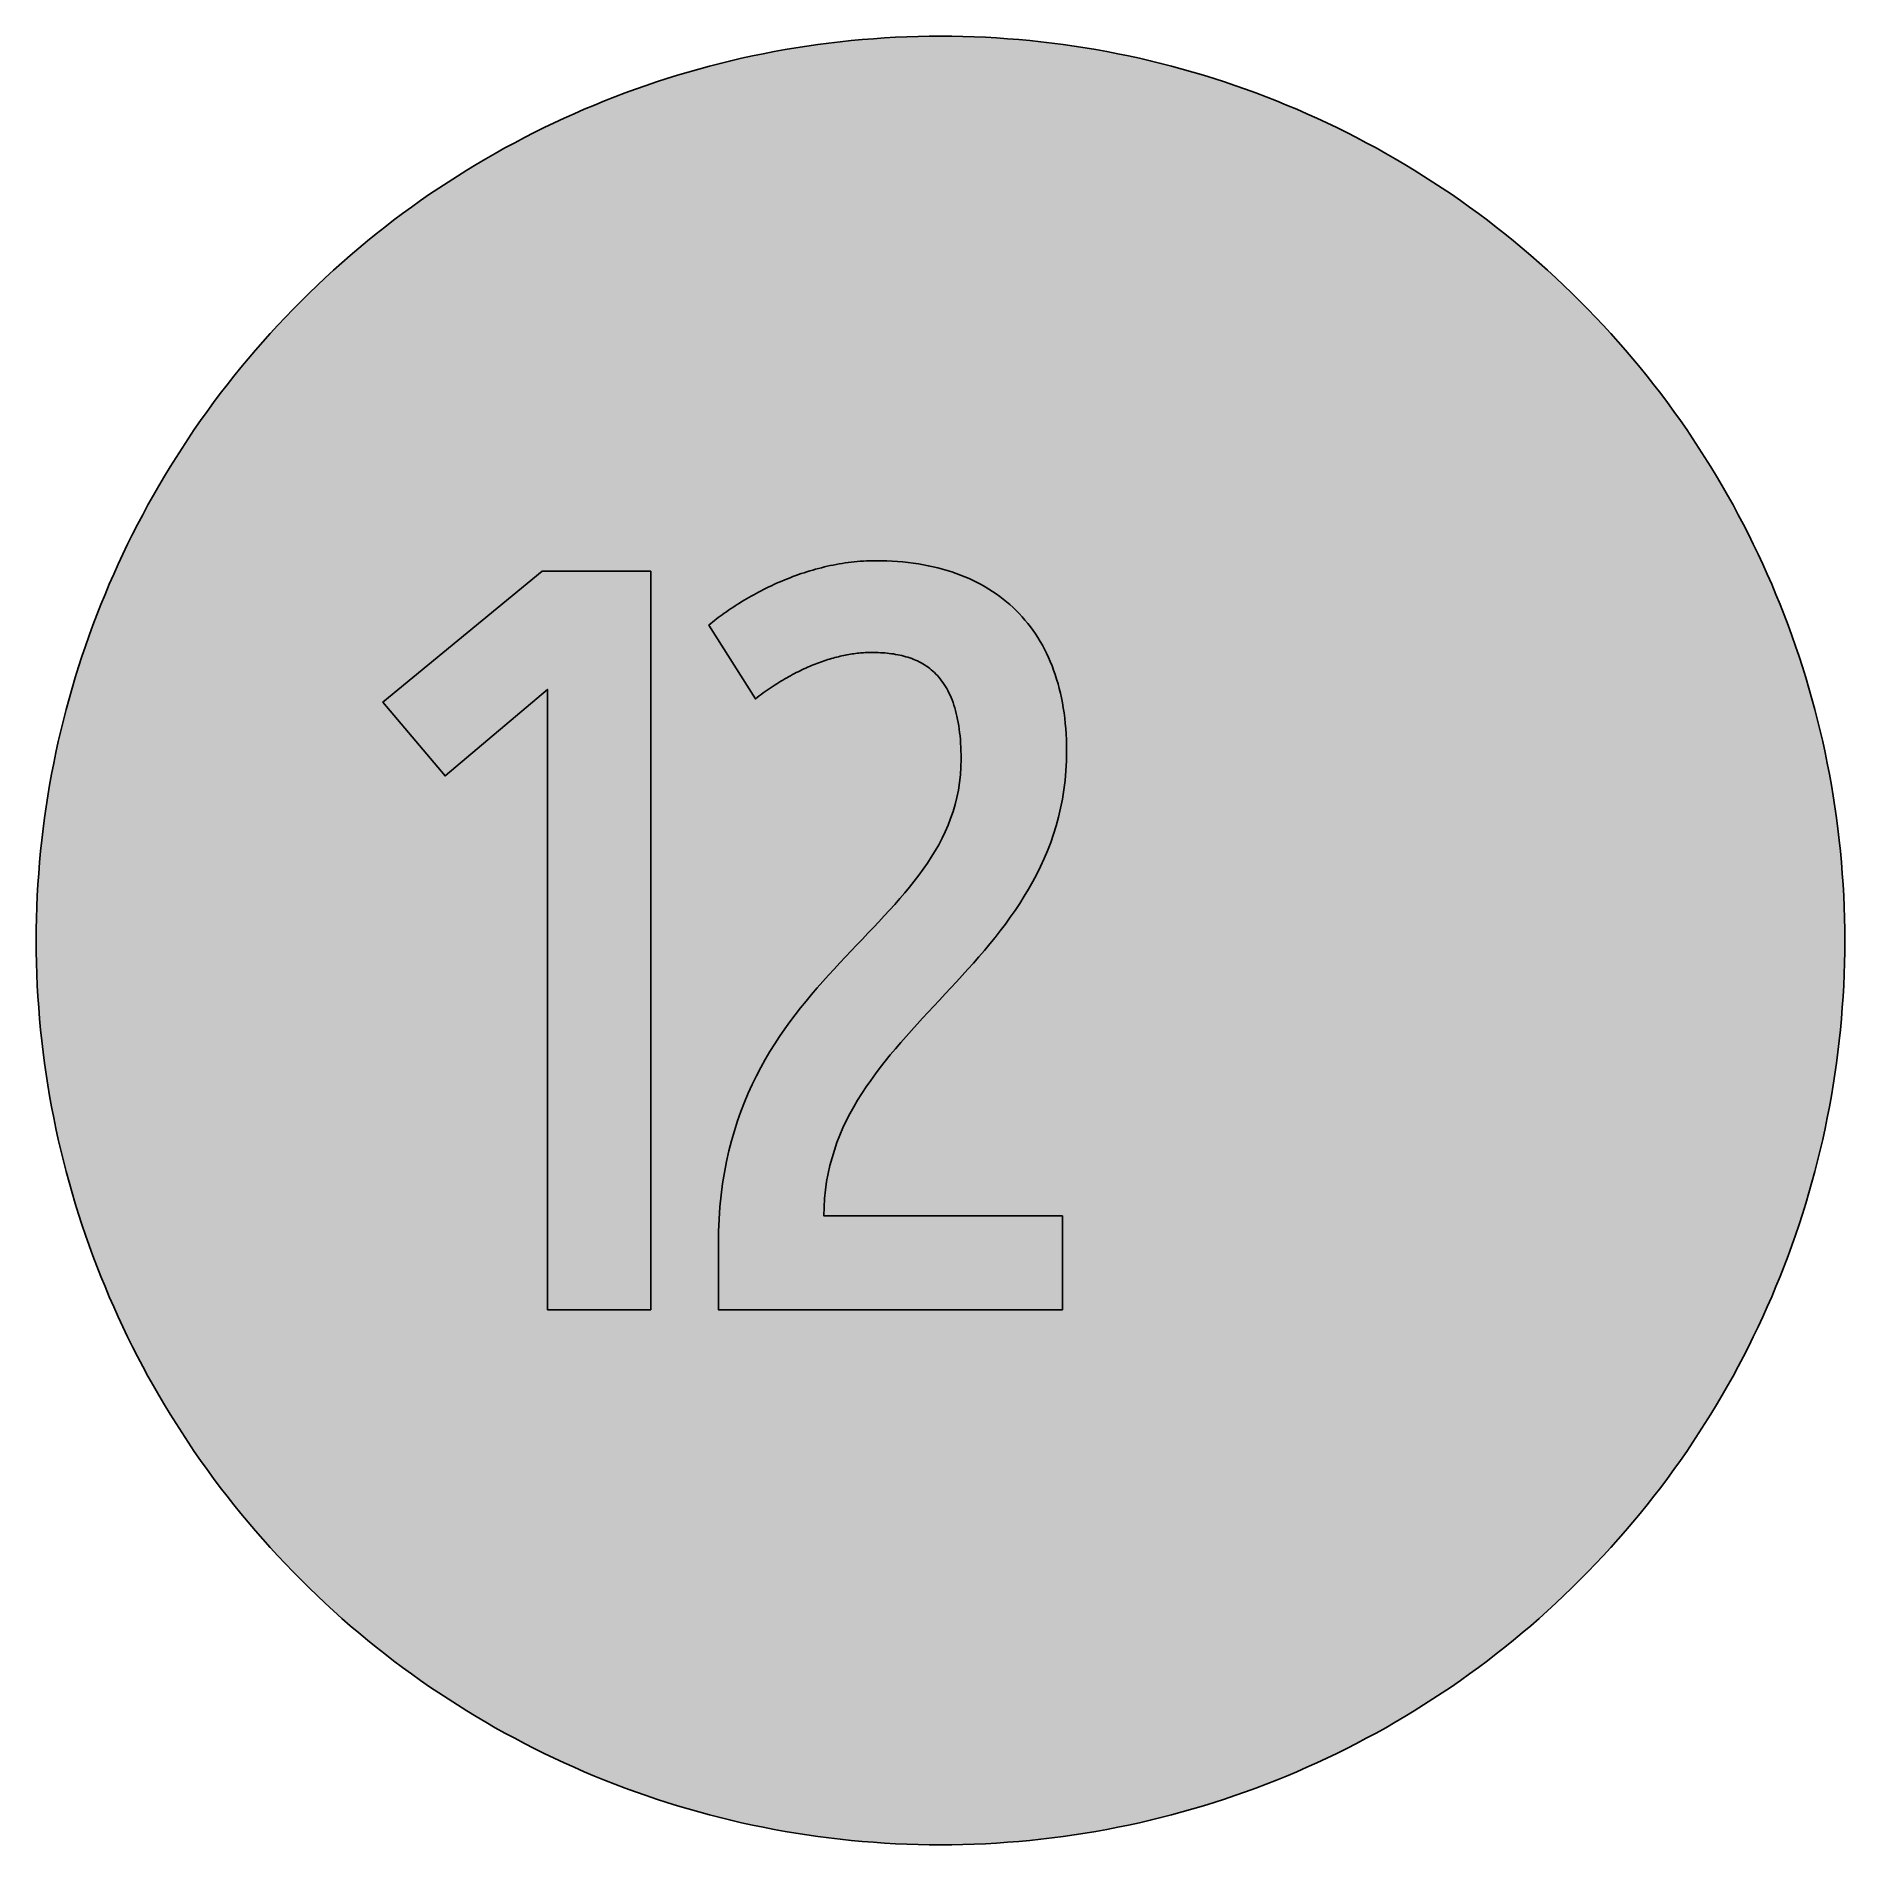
# Model space of a CAD drawing. Header units: millimetres. Extents: x 0 to 212, y 0 to 212.
import ezdxf

# ---------------------------------------------------------------- set-up
doc = ezdxf.new("R2010")
doc.units = ezdxf.units.MM

msp = doc.modelspace()

# ---------------------------------------------------------------- hatches: boundary and pattern name
for color, points in [(254, [(211.7189, 105.8869), (211.709, 107.2007), (211.6861, 108.5139), (211.6455, 109.8245), (211.5871, 111.1326), (211.5134, 112.4407), (211.4245, 113.7437), (211.3204, 115.0468), (211.201, 116.3447), (211.0638, 117.6426), (210.9114, 118.9355), (210.7413, 120.2258), (210.5584, 121.5136), (210.3577, 122.7988), (210.1418, 124.079), (209.9107, 125.3566), (209.6643, 126.6292), (209.4027, 127.8992), (209.1258, 129.1641), (208.8337, 130.4239), (208.5264, 131.6812), (208.2038, 132.936), (207.866, 134.1831), (207.5104, 135.4277), (207.1421, 136.6647), (206.7611, 137.8991), (206.3623, 139.1285), (205.9483, 140.3502), (205.5216, 141.5694), (205.0771, 142.781), (204.6199, 143.9901), (204.1474, 145.1915), (203.6623, 146.3853), (203.1619, 147.574), (202.6463, 148.7576), (202.1154, 149.9362), (201.5693, 151.1046), (201.0105, 152.2705), (200.439, 153.4262), (199.8523, 154.5768), (199.2503, 155.7198), (198.6356, 156.8577), (198.0057, 157.9855), (197.3605, 159.1081), (196.7052, 160.2232), (196.0321, 161.3281), (195.3489, 162.4279), (194.6504, 163.5176), (193.9366, 164.6022), (193.2102, 165.6766), (192.471, 166.7434), (191.7167, 167.8), (190.9521, 168.849), (190.1698, 169.8904), (189.3773, 170.9217), (188.5696, 171.9428), (187.7517, 172.9562), (186.9161, 173.9621), (186.0702, 174.9552), (185.2117, 175.9407), (184.338, 176.9161), (183.454, 177.8838), (182.5549, 178.8389), (181.643, 179.7837), (180.721, 180.7185), (179.7837, 181.643), (178.8389, 182.5549), (177.8838, 183.454), (176.9161, 184.338), (175.9407, 185.2117), (174.9552, 186.0702), (173.9621, 186.9161), (172.9562, 187.7492), (171.9428, 188.5696), (170.9217, 189.3773), (169.8904, 190.1698), (168.849, 190.9496), (167.8, 191.7167), (166.7408, 192.471), (165.6766, 193.2102), (164.6022, 193.9366), (163.5176, 194.6504), (162.4279, 195.3489), (161.3281, 196.0321), (160.2232, 196.7052), (159.1081, 197.3631), (157.9855, 198.0057), (156.8577, 198.6356), (155.7198, 199.2503), (154.5768, 199.8523), (153.4262, 200.439), (152.2705, 201.0131), (151.1046, 201.5719), (149.9362, 202.1154), (148.7576, 202.6463), (147.574, 203.1619), (146.3853, 203.6623), (145.1889, 204.15), (143.9875, 204.6199), (142.781, 205.0796), (141.5694, 205.5216), (140.3502, 205.9483), (139.1285, 206.3623), (137.8991, 206.7611), (136.6647, 207.1446), (135.4252, 207.5129), (134.1831, 207.866), (132.9334, 208.2038), (131.6812, 208.5264), (130.4239, 208.8337), (129.1641, 209.1284), (127.8966, 209.4052), (126.6292, 209.6668), (125.3541, 209.9132), (124.0765, 210.1444), (122.7963, 210.3603), (121.5136, 210.5584), (120.2258, 210.7438), (118.9355, 210.9114), (117.6401, 211.0638), (116.3447, 211.201), (115.0468, 211.3229), (113.7437, 211.4271), (112.4382, 211.516), (111.1326, 211.5896), (109.8245, 211.6455), (108.5113, 211.6861), (107.1982, 211.7115), (105.885, 211.7192), (104.5693, 211.7115), (103.2561, 211.6861), (101.9454, 211.6455), (100.6373, 211.5896), (99.3292, 211.516), (98.0262, 211.4271), (96.7232, 211.3229), (95.4253, 211.201), (94.1273, 211.0638), (92.8345, 210.9114), (91.5441, 210.7438), (90.2564, 210.5584), (88.9711, 210.3603), (87.691, 210.1444), (86.4133, 209.9132), (85.1408, 209.6668), (83.8708, 209.4052), (82.6059, 209.1284), (81.346, 208.8337), (80.0887, 208.5264), (78.834, 208.2038), (77.5868, 207.866), (76.3422, 207.5129), (75.1053, 207.1446), (73.8708, 206.7611), (72.6415, 206.3623), (71.4197, 205.9483), (70.2005, 205.5216), (68.9889, 205.0796), (67.7799, 204.6199), (66.5785, 204.15), (65.3847, 203.6623), (64.196, 203.1619), (63.0123, 202.6463), (61.8338, 202.1154), (60.6628, 201.5719), (59.4995, 201.0131), (58.3438, 200.439), (57.1932, 199.8523), (56.0502, 199.2503), (54.9123, 198.6356), (53.7845, 198.0057), (52.6618, 197.3631), (51.5468, 196.7052), (50.4419, 196.0321), (49.342, 195.3489), (48.2524, 194.6504), (47.1678, 193.9366), (46.0934, 193.2102), (45.0266, 192.471), (43.9699, 191.7167), (42.9209, 190.9496), (41.8795, 190.1698), (40.8483, 189.3773), (39.8272, 188.5696), (38.8137, 187.7492), (37.8079, 186.9161), (36.8148, 186.0702), (35.8292, 185.2117), (34.8539, 184.338), (33.8861, 183.454), (32.9311, 182.5549), (31.9862, 181.643), (31.049, 180.7185), (30.1269, 179.7837), (29.2151, 178.8389), (28.3159, 177.8838), (27.432, 176.9161), (26.5582, 175.9407), (25.6997, 174.9552), (24.8539, 173.9621), (24.0208, 172.9562), (23.2004, 171.9428), (22.3926, 170.9217), (21.6002, 169.8904), (20.8204, 168.849), (20.0533, 167.8), (19.2989, 166.7434), (18.5598, 165.6766), (17.8333, 164.6022), (17.1196, 163.5176), (16.4211, 162.4279), (15.7378, 161.3281), (15.0647, 160.2232), (14.4069, 159.1081), (13.7643, 157.9855), (13.1343, 156.8577), (12.5197, 155.7198), (11.9177, 154.5768), (11.3309, 153.4262), (10.7569, 152.2705), (10.1981, 151.1046), (9.6545, 149.9362), (9.1237, 148.7576), (8.6081, 147.574), (8.1077, 146.3853), (7.62, 145.1915), (7.1501, 143.9901), (6.6904, 142.781), (6.2484, 141.5694), (5.8217, 140.3502), (5.4077, 139.1285), (5.0089, 137.8991), (4.6253, 136.6647), (4.257, 135.4277), (3.904, 134.1831), (3.5662, 132.936), (3.2436, 131.6812), (2.9362, 130.4239), (2.6416, 129.1641), (2.3647, 127.8992), (2.1031, 126.6292), (1.8567, 125.3566), (1.6256, 124.079), (1.4097, 122.7988), (1.2116, 121.5136), (1.0262, 120.2258), (0.8585, 118.9355), (0.7061, 117.6426), (0.569, 116.3447), (0.447, 115.0468), (0.3429, 113.7437), (0.254, 112.4407), (0.1803, 111.1326), (0.1245, 109.8245), (0.0838, 108.5139), (0.0584, 107.2007), (0.0508, 105.885), (0.0584, 104.5718), (0.0838, 103.2586), (0.1245, 101.9454), (0.1803, 100.6373), (0.254, 99.3318), (0.3429, 98.0262), (0.447, 96.7232), (0.569, 95.4253), (0.7061, 94.1299), (0.8585, 92.8345), (1.0262, 91.5441), (1.2116, 90.2564), (1.4097, 88.9737), (1.6256, 87.6935), (1.8567, 86.4159), (2.1031, 85.1408), (2.3647, 83.8733), (2.6416, 82.6059), (2.9362, 81.346), (3.2436, 80.0887), (3.5662, 78.8365), (3.904, 77.5868), (4.257, 76.3448), (4.6253, 75.1053), (5.0089, 73.8708), (5.4077, 72.6415), (5.8217, 71.4197), (6.2484, 70.2005), (6.6904, 68.9889), (7.1501, 67.7824), (7.62, 66.581), (8.1077, 65.3847), (8.6081, 64.196), (9.1237, 63.0123), (9.6545, 61.8338), (10.1981, 60.6654), (10.7569, 59.4995), (11.3309, 58.3438), (11.9177, 57.1932), (12.5197, 56.0502), (13.1343, 54.9123), (13.7643, 53.7845), (14.4069, 52.6618), (15.0647, 51.5468), (15.7378, 50.4419), (16.4211, 49.342), (17.1196, 48.2524), (17.8333, 47.1678), (18.5598, 46.0934), (19.2989, 45.0291), (20.0533, 43.9699), (20.8204, 42.9209), (21.6002, 41.8795), (22.3926, 40.8483), (23.2004, 39.8272), (24.0208, 38.8137), (24.8539, 37.8079), (25.6997, 36.8148), (26.5582, 35.8292), (27.432, 34.8539), (28.3159, 33.8861), (29.2151, 32.9311), (30.1269, 31.9862), (31.049, 31.049), (31.9862, 30.1269), (32.9311, 29.2151), (33.8861, 28.3159), (34.8539, 27.432), (35.8292, 26.5582), (36.8148, 25.6997), (37.8079, 24.8539), (38.8137, 24.0182), (39.8272, 23.2004), (40.8483, 22.3926), (41.8795, 21.6002), (42.9209, 20.8178), (43.9699, 20.0533), (45.0266, 19.2989), (46.0934, 18.5598), (47.1678, 17.8333), (48.2524, 17.1196), (49.342, 16.4211), (50.4419, 15.7378), (51.5468, 15.0647), (52.6618, 14.4094), (53.7845, 13.7643), (54.9123, 13.1343), (56.0502, 12.5197), (57.1932, 11.9177), (58.3438, 11.3309), (59.4995, 10.7594), (60.6628, 10.2006), (61.8338, 9.6545), (63.0123, 9.1237), (64.196, 8.6081), (65.3847, 8.1077), (66.5785, 7.6225), (67.7799, 7.1501), (68.9889, 6.6929), (70.2005, 6.2484), (71.4197, 5.8217), (72.6415, 5.4077), (73.8708, 5.0089), (75.1053, 4.6279), (76.3422, 4.2596), (77.5868, 3.904), (78.834, 3.5662), (80.0887, 3.2436), (81.346, 2.9362), (82.6059, 2.6441), (83.8708, 2.3673), (85.1408, 2.1057), (86.4133, 1.8593), (87.691, 1.6281), (88.9711, 1.4122), (90.2564, 1.2116), (91.5441, 1.0287), (92.8345, 0.8585), (94.1273, 0.7061), (95.4253, 0.569), (96.7232, 0.4496), (98.0262, 0.3454), (99.3292, 0.2565), (100.6373, 0.1829), (101.9454, 0.1245), (103.2561, 0.0838), (104.5693, 0.061), (105.885, 0.0533), (107.1982, 0.061), (108.5113, 0.0838), (109.8245, 0.1245), (111.1326, 0.1829), (112.4382, 0.2565), (113.7437, 0.3454), (115.0468, 0.4496), (116.3447, 0.569), (117.6401, 0.7061), (118.9355, 0.8585), (120.2258, 1.0287), (121.5136, 1.2116), (122.7963, 1.4122), (124.0765, 1.6281), (125.3541, 1.8593), (126.6292, 2.1057), (127.8966, 2.3673), (129.1641, 2.6441), (130.4239, 2.9362), (131.6812, 3.2436), (132.9334, 3.5662), (134.1831, 3.904), (135.4252, 4.2596), (136.6647, 4.6279), (137.8991, 5.0089), (139.1285, 5.4077), (140.3502, 5.8217), (141.5694, 6.2484), (142.781, 6.6929), (143.9875, 7.1501), (145.1889, 7.6225), (146.3853, 8.1077), (147.574, 8.6081), (148.7576, 9.1237), (149.9362, 9.6545), (151.1046, 10.2006), (152.2705, 10.7594), (153.4262, 11.3309), (154.5768, 11.9177), (155.7198, 12.5197), (156.8577, 13.1343), (157.9855, 13.7643), (159.1081, 14.4094), (160.2232, 15.0647), (161.3281, 15.7378), (162.4279, 16.4211), (163.5176, 17.1196), (164.6022, 17.8333), (165.6766, 18.5598), (166.7408, 19.2989), (167.8, 20.0533), (168.849, 20.8178), (169.8904, 21.6002), (170.9217, 22.3926), (171.9428, 23.2004), (172.9562, 24.0182), (173.9621, 24.8539), (174.9552, 25.6997), (175.9407, 26.5582), (176.9161, 27.432), (177.8838, 28.3159), (178.8389, 29.2151), (179.7837, 30.1269), (180.721, 31.049), (181.643, 31.9862), (182.5549, 32.9311), (183.454, 33.8861), (184.338, 34.8539), (185.2117, 35.8292), (186.0702, 36.8148), (186.9161, 37.8079), (187.7517, 38.8137), (188.5696, 39.8272), (189.3773, 40.8483), (190.1698, 41.8795), (190.9521, 42.9209), (191.7167, 43.9699), (192.471, 45.0291), (193.2102, 46.0934), (193.9366, 47.1678), (194.6504, 48.2524), (195.3489, 49.342), (196.0321, 50.4419), (196.7052, 51.5468), (197.3605, 52.6618), (198.0057, 53.7845), (198.6356, 54.9123), (199.2503, 56.0502), (199.8523, 57.1932), (200.439, 58.3438), (201.0105, 59.4995), (201.5693, 60.6654), (202.1154, 61.8338), (202.6463, 63.0123), (203.1619, 64.196), (203.6623, 65.3847), (204.1474, 66.581), (204.6199, 67.7824), (205.0771, 68.9889), (205.5216, 70.2005), (205.9483, 71.4197), (206.3623, 72.6415), (206.7611, 73.8708), (207.1421, 75.1053), (207.5104, 76.3448), (207.866, 77.5868), (208.2038, 78.8365), (208.5264, 80.0887), (208.8337, 81.346), (209.1258, 82.6059), (209.4027, 83.8733), (209.6643, 85.1408), (209.9107, 86.4159), (210.1418, 87.6935), (210.3577, 88.9737), (210.5584, 90.2564), (210.7413, 91.5441), (210.9114, 92.8345), (211.0638, 94.1299), (211.201, 95.4253), (211.3204, 96.7232), (211.4245, 98.0262), (211.5134, 99.3318), (211.5871, 100.6373), (211.6455, 101.9454), (211.6861, 103.2586), (211.709, 104.5718), (211.7166, 105.885)]), (59, [(97.7995, 139.5935), (98.0643, 139.5908), (98.3285, 139.5857), (98.5901, 139.5781), (98.8517, 139.5654), (99.1108, 139.5501), (99.3699, 139.5324), (99.6264, 139.5095), (99.8804, 139.4816), (100.1319, 139.4511), (100.3808, 139.4155), (100.6297, 139.3749), (100.8761, 139.3292), (101.1199, 139.2809), (101.3587, 139.225), (101.5975, 139.1666), (101.8337, 139.1031), (102.0674, 139.032), (102.296, 138.9558), (102.5246, 138.8745), (102.7481, 138.7881), (102.9691, 138.6967), (103.1875, 138.5976), (103.4034, 138.4935), (103.6142, 138.3817), (103.8225, 138.2624), (104.0282, 138.1404), (104.2289, 138.0084), (104.4245, 137.8712), (104.6175, 137.7239), (104.808, 137.574), (104.9934, 137.414), (105.1763, 137.2464), (105.3516, 137.0711), (105.5268, 136.8908), (105.6945, 136.7003), (105.8596, 136.5021), (106.0196, 136.2939), (106.1745, 136.0805), (106.3244, 135.857), (106.4692, 135.6258), (106.6114, 135.3845), (106.746, 135.1356), (106.8781, 134.8765), (107.0026, 134.6098), (107.1245, 134.333), (107.2388, 134.0485), (107.348, 133.7513), (107.4522, 133.4465), (107.5512, 133.1316), (107.6427, 132.8064), (107.7316, 132.4712), (107.8103, 132.1232), (107.8865, 131.7676), (107.9551, 131.4018), (108.0186, 131.0234), (108.0745, 130.6347), (108.1253, 130.236), (108.1684, 129.827), (108.2065, 129.4054), (108.237, 128.971), (108.2624, 128.5265), (108.2802, 128.0719), (108.2904, 127.602), (108.2929, 127.1219), (108.2726, 126.1796), (108.2116, 125.2601), (108.1126, 124.3609), (107.9754, 123.4846), (107.8001, 122.6261), (107.5919, 121.7879), (107.348, 120.9675), (107.0737, 120.1649), (106.7664, 119.3775), (106.4311, 118.6053), (106.0653, 117.8458), (105.6716, 117.0991), (105.2551, 116.365), (104.8106, 115.6386), (104.3457, 114.9248), (103.8555, 114.2187), (103.3475, 113.5228), (102.8167, 112.8293), (102.2706, 112.1435), (101.7067, 111.4628), (101.1276, 110.7846), (100.5332, 110.109), (99.9261, 109.4359), (99.3089, 108.7603), (98.679, 108.0872), (98.0415, 107.4115), (97.3938, 106.7308), (96.7435, 106.0501), (96.0857, 105.3617), (95.4227, 104.6683), (94.7598, 103.9698), (94.0943, 103.2612), (93.4288, 102.5449), (92.7659, 101.8184), (92.1029, 101.0818), (91.4451, 100.3325), (90.7923, 99.5705), (90.1471, 98.7933), (89.5096, 98.0034), (88.8797, 97.1956), (88.2625, 96.3701), (87.6554, 95.5294), (87.061, 94.6658), (86.4819, 93.7844), (85.918, 92.8827), (85.3694, 91.9556), (84.8411, 91.0082), (84.3331, 90.0354), (83.8429, 89.0372), (83.378, 88.011), (82.9335, 86.9594), (82.5144, 85.8799), (82.1233, 84.77), (81.7575, 83.6295), (81.4222, 82.4586), (81.1149, 81.2546), (80.8406, 80.0151), (80.5967, 78.7425), (80.3885, 77.4344), (80.2132, 76.0908), (80.076, 74.709), (79.977, 73.2866), (79.916, 71.8261), (79.8957, 70.325), (79.8961, 62.6717), (120.1469, 62.6717), (120.1469, 73.66), (92.2433, 73.66), (92.263, 74.6938), (92.3239, 75.7072), (92.423, 76.7004), (92.5601, 77.6707), (92.7354, 78.6232), (92.9437, 79.5528), (93.1875, 80.4672), (93.4618, 81.3613), (93.7692, 82.2401), (94.1045, 83.1037), (94.4702, 83.9495), (94.8639, 84.7827), (95.2805, 85.6005), (95.725, 86.4083), (96.1898, 87.2007), (96.68, 87.9831), (97.188, 88.7552), (97.7163, 89.5198), (98.265, 90.2716), (98.8289, 91.0184), (99.408, 91.7575), (100.0023, 92.489), (100.6094, 93.2155), (101.2266, 93.9368), (101.8565, 94.6556), (102.4941, 95.3694), (103.1392, 96.0806), (103.792, 96.7918), (104.4499, 97.503), (105.1128, 98.2116), (105.7758, 98.9228), (106.4412, 99.634), (107.1067, 100.3503), (107.7697, 101.0666), (108.4326, 101.7905), (109.0905, 102.5169), (109.7432, 103.2485), (110.3884, 103.9876), (111.0259, 104.7344), (111.6559, 105.4887), (112.2731, 106.2507), (112.8801, 107.0254), (113.4745, 107.8078), (114.0536, 108.6028), (114.6175, 109.4105), (115.1661, 110.2284), (115.6945, 111.0615), (116.2025, 111.9099), (116.6927, 112.7735), (117.1575, 113.6523), (117.602, 114.5489), (118.0211, 115.4633), (118.4123, 116.3955), (118.778, 117.348), (119.1133, 118.3208), (119.4206, 119.314), (119.695, 120.33), (119.9388, 121.3663), (120.1471, 122.428), (120.3223, 123.5126), (120.4595, 124.6226), (120.5586, 125.7579), (120.6195, 126.9213), (120.6398, 128.11), (120.6348, 128.7653), (120.617, 129.413), (120.5865, 130.0505), (120.5433, 130.6805), (120.49, 131.3002), (120.4239, 131.9124), (120.3477, 132.5143), (120.2588, 133.1062), (120.1572, 133.6904), (120.0429, 134.2669), (119.921, 134.8308), (119.7839, 135.3871), (119.6365, 135.9357), (119.4791, 136.4742), (119.3089, 137.0025), (119.1285, 137.5207), (118.9355, 138.0312), (118.7323, 138.5316), (118.5164, 139.0218), (118.2929, 139.5019), (118.0567, 139.9743), (117.8077, 140.4341), (117.5487, 140.8862), (117.2794, 141.3281), (117, 141.7599), (116.7105, 142.1816), (116.4082, 142.5931), (116.0958, 142.9944), (115.7732, 143.3881), (115.4405, 143.7691), (115.0976, 144.1399), (114.7445, 144.5006), (114.3813, 144.8511), (114.0054, 145.1915), (113.6218, 145.5217), (113.2281, 145.8417), (112.8217, 146.1516), (112.4077, 146.4488), (111.9835, 146.7383), (111.5492, 147.0152), (111.1047, 147.2819), (110.65, 147.5359), (110.1852, 147.7823), (109.7128, 148.016), (109.2276, 148.2395), (108.7349, 148.4503), (108.2345, 148.6535), (107.7214, 148.8415), (107.2007, 149.0218), (106.6698, 149.1894), (106.1288, 149.3444), (105.5802, 149.4917), (105.0214, 149.6238), (104.455, 149.7482), (103.8784, 149.8575), (103.2916, 149.9591), (102.6973, 150.0454), (102.0953, 150.1216), (101.4832, 150.1877), (100.8609, 150.241), (100.2335, 150.2816), (99.5934, 150.3121), (98.9457, 150.3299), (98.2904, 150.335), (97.9322, 150.3324), (97.5741, 150.3248), (97.216, 150.3121), (96.8604, 150.2918), (96.5022, 150.2664), (96.1466, 150.2385), (95.791, 150.2029), (95.438, 150.1648), (95.0849, 150.1191), (94.7318, 150.0708), (94.3788, 150.0175), (94.0283, 149.9591), (93.6803, 149.8956), (93.3323, 149.827), (92.9843, 149.7559), (92.6389, 149.6797), (92.2934, 149.5984), (91.9505, 149.5146), (91.6102, 149.4257), (91.2698, 149.3342), (90.932, 149.2377), (90.5942, 149.1386), (90.2589, 149.037), (89.9262, 148.9278), (89.596, 148.8186), (89.2658, 148.7043), (88.9381, 148.5875), (88.613, 148.4681), (88.2904, 148.3462), (87.9678, 148.2192), (87.6503, 148.0896), (87.3328, 147.9575), (87.0204, 147.8229), (86.708, 147.6858), (86.3981, 147.5461), (86.0908, 147.4064), (85.786, 147.2616), (85.4862, 147.1143), (85.1865, 146.9644), (84.8893, 146.8145), (84.5972, 146.6621), (84.3077, 146.5072), (84.0207, 146.3497), (83.7362, 146.1922), (83.4542, 146.0322), (83.1774, 145.8697), (82.9005, 145.7071), (82.6287, 145.542), (82.362, 145.3769), (82.0979, 145.2093), (81.8363, 145.0416), (81.5772, 144.874), (81.3232, 144.7038), (81.0743, 144.5336), (80.8253, 144.3634), (80.584, 144.1907), (80.3427, 144.018), (80.1091, 143.8453), (79.8779, 143.6726), (79.6493, 143.4973), (79.4258, 143.3246), (79.2074, 143.1519), (78.994, 142.9766), (78.7832, 142.8039), (84.2176, 134.1614), (84.4474, 134.3381), (84.6785, 134.5133), (84.9097, 134.6835), (85.1408, 134.8511), (85.3719, 135.0162), (85.6005, 135.1788), (85.8317, 135.3363), (86.0603, 135.4938), (86.2889, 135.6462), (86.52, 135.7935), (86.7486, 135.9408), (86.9747, 136.083), (87.2033, 136.2227), (87.4293, 136.3599), (87.6579, 136.4945), (87.884, 136.6241), (88.1101, 136.7511), (88.3361, 136.8755), (88.5596, 136.9974), (88.7832, 137.1168), (89.0067, 137.2311), (89.2302, 137.3454), (89.4537, 137.4546), (89.6747, 137.5613), (89.8957, 137.6655), (90.1167, 137.7671), (90.3351, 137.8636), (90.5561, 137.9601), (90.7745, 138.0515), (90.9904, 138.1404), (91.2089, 138.2268), (91.4248, 138.3106), (91.6381, 138.3919), (91.854, 138.4706), (92.0674, 138.5468), (92.2782, 138.6205), (92.4916, 138.6891), (92.7024, 138.7577), (92.9107, 138.8212), (93.1215, 138.8821), (93.3298, 138.9431), (93.5355, 138.999), (93.7412, 139.0523), (93.947, 139.1031), (94.1502, 139.1514), (94.3534, 139.1971), (94.554, 139.2403), (94.7547, 139.2809), (94.9554, 139.319), (95.1535, 139.3546), (95.3516, 139.3876), (95.5472, 139.4181), (95.7402, 139.446), (95.9358, 139.4714), (96.1263, 139.4943), (96.3193, 139.5146), (96.5073, 139.5349), (96.6953, 139.5501), (96.8832, 139.5628), (97.0686, 139.573), (97.2541, 139.5806), (97.4369, 139.5882), (97.6173, 139.5908), (97.7976, 139.5933)]), (59, [(59.884, 62.6717), (71.9847, 62.6717), (71.9847, 149.1022), (59.2667, 149.1022), (40.6217, 133.7906), (47.9076, 125.1476), (59.884, 135.2719)])]:
    msp.add_hatch(color=color).paths.add_polyline_path(points)
h = msp.add_hatch(color=22)
edge = h.paths.add_edge_path()
edge.add_line((206.4272, 105.8869), (206.4182, 107.1347))
edge.add_line((206.4182, 107.1347), (206.3953, 108.3818))
edge.add_line((206.3953, 108.3818), (206.3572, 109.6264))
edge.add_line((206.3572, 109.6264), (206.3013, 110.871))
edge.add_line((206.3013, 110.871), (206.2328, 112.1131))
edge.add_line((206.2328, 112.1131), (206.1489, 113.3526))
edge.add_line((206.1489, 113.3526), (206.0499, 114.5896))
edge.add_line((206.0499, 114.5896), (205.933, 115.824))
edge.add_line((205.933, 115.824), (205.8035, 117.0534))
edge.add_line((205.8035, 117.0534), (205.6587, 118.2827))
edge.add_line((205.6587, 118.2827), (205.4987, 119.5095))
edge.add_line((205.4987, 119.5095), (205.3234, 120.7313))
edge.add_line((205.3234, 120.7313), (205.1355, 121.953))
edge.add_line((205.1355, 121.953), (204.9297, 123.1697))
edge.add_line((204.9297, 123.1697), (204.7113, 124.3813))
edge.add_line((204.7113, 124.3813), (204.4776, 125.5928))
edge.add_line((204.4776, 125.5928), (204.2287, 126.7968))
edge.add_line((204.2287, 126.7968), (203.9645, 128.0008))
edge.add_line((203.9645, 128.0008), (203.6877, 129.1971))
edge.add_line((203.6877, 129.1971), (203.393, 130.3934))
edge.add_line((203.393, 130.3934), (203.0882, 131.5822))
edge.add_line((203.0882, 131.5822), (202.7657, 132.7683))
edge.add_line((202.7657, 132.7683), (202.4304, 133.9494))
edge.add_line((202.4304, 133.9494), (202.0799, 135.1255))
edge.add_line((202.0799, 135.1255), (201.7166, 136.2989))
edge.add_line((201.7166, 136.2989), (201.3382, 137.4648))
edge.add_line((201.3382, 137.4648), (200.9445, 138.6281))
edge.add_line((200.9445, 138.6281), (200.5381, 139.7864))
edge.add_line((200.5381, 139.7864), (200.119, 140.937))
edge.add_line((200.119, 140.937), (199.6846, 142.0851))
edge.add_line((199.6846, 142.0851), (199.2351, 143.2255))
edge.add_line((199.2351, 143.2255), (198.7728, 144.3609))
edge.add_line((198.7728, 144.3609), (198.2978, 145.4912))
edge.add_line((198.2978, 145.4912), (197.8076, 146.6139))
edge.add_line((197.8076, 146.6139), (197.3047, 147.734))
edge.add_line((197.3047, 147.734), (196.7865, 148.844))
edge.add_line((196.7865, 148.844), (196.2556, 149.9514))
edge.add_line((196.2556, 149.9514), (195.7121, 151.0513))
edge.add_line((195.7121, 151.0513), (195.1533, 152.1435))
edge.add_line((195.1533, 152.1435), (194.5818, 153.2306))
edge.add_line((194.5818, 153.2306), (193.9976, 154.3101))
edge.add_line((193.9976, 154.3101), (193.4007, 155.382))
edge.add_line((193.4007, 155.382), (192.7885, 156.4462))
edge.add_line((192.7885, 156.4462), (192.1637, 157.5054))
edge.add_line((192.1637, 157.5054), (191.5262, 158.557))
edge.add_line((191.5262, 158.557), (190.8759, 159.6009))
edge.add_line((190.8759, 159.6009), (190.2104, 160.6372))
edge.add_line((190.2104, 160.6372), (189.5348, 161.6659))
edge.add_line((189.5348, 161.6659), (188.8439, 162.687))
edge.add_line((188.8439, 162.687), (188.1429, 163.7005))
edge.add_line((188.1429, 163.7005), (187.4266, 164.7038))
edge.add_line((187.4266, 164.7038), (186.6976, 165.702))
edge.add_line((186.6976, 165.702), (185.9559, 166.69))
edge.add_line((185.9559, 166.69), (185.2041, 167.6705))
edge.add_line((185.2041, 167.6705), (184.437, 168.6408))
edge.add_line((184.437, 168.6408), (183.6572, 169.6034))
edge.add_line((183.6572, 169.6034), (182.8673, 170.5585))
edge.add_line((182.8673, 170.5585), (182.0621, 171.5033))
edge.add_line((182.0621, 171.5033), (181.2468, 172.4381))
edge.add_line((181.2468, 172.4381), (180.4162, 173.3652))
edge.add_line((180.4162, 173.3652), (179.5755, 174.2846))
edge.add_line((179.5755, 174.2846), (178.722, 175.1914))
edge.add_line((178.722, 175.1914), (177.8559, 176.0906))
edge.add_line((177.8559, 176.0906), (176.9796, 176.9796))
edge.add_line((176.9796, 176.9796), (176.0906, 177.8559))
edge.add_line((176.0906, 177.8559), (175.1914, 178.722))
edge.add_line((175.1914, 178.722), (174.2846, 179.5755))
edge.add_line((174.2846, 179.5755), (173.3652, 180.4162))
edge.add_line((173.3652, 180.4162), (172.4381, 181.2442))
edge.add_line((172.4381, 181.2442), (171.5033, 182.0621))
edge.add_line((171.5033, 182.0621), (170.5585, 182.8648))
edge.add_line((170.5585, 182.8648), (169.6034, 183.6572))
edge.add_line((169.6034, 183.6572), (168.6408, 184.437))
edge.add_line((168.6408, 184.437), (167.6705, 185.2041))
edge.add_line((167.6705, 185.2041), (166.69, 185.9559))
edge.add_line((166.69, 185.9559), (165.702, 186.6976))
edge.add_line((165.702, 186.6976), (164.7038, 187.4266))
edge.add_line((164.7038, 187.4266), (163.7005, 188.1429))
edge.add_line((163.7005, 188.1429), (162.687, 188.8439))
edge.add_line((162.687, 188.8439), (161.6659, 189.5348))
edge.add_line((161.6659, 189.5348), (160.6372, 190.2104))
edge.add_line((160.6372, 190.2104), (159.6009, 190.8759))
edge.add_line((159.6009, 190.8759), (158.557, 191.5262))
edge.add_line((158.557, 191.5262), (157.5054, 192.1637))
edge.add_line((157.5054, 192.1637), (156.4462, 192.7885))
edge.add_line((156.4462, 192.7885), (155.382, 193.4007))
edge.add_line((155.382, 193.4007), (154.3075, 193.9976))
edge.add_line((154.3075, 193.9976), (153.228, 194.5818))
edge.add_line((153.228, 194.5818), (152.1435, 195.1533))
edge.add_line((152.1435, 195.1533), (151.0487, 195.7121))
edge.add_line((151.0487, 195.7121), (149.9514, 196.2556))
edge.add_line((149.9514, 196.2556), (148.844, 196.7865))
edge.add_line((148.844, 196.7865), (147.734, 197.3047))
edge.add_line((147.734, 197.3047), (146.6139, 197.8076))
edge.add_line((146.6139, 197.8076), (145.4912, 198.2978))
edge.add_line((145.4912, 198.2978), (144.3609, 198.7728))
edge.add_line((144.3609, 198.7728), (143.2255, 199.2351))
edge.add_line((143.2255, 199.2351), (142.0825, 199.6846))
edge.add_line((142.0825, 199.6846), (140.937, 200.119))
edge.add_line((140.937, 200.119), (139.7838, 200.5406))
edge.add_line((139.7838, 200.5406), (138.6281, 200.947))
edge.add_line((138.6281, 200.947), (137.4648, 201.3382))
edge.add_line((137.4648, 201.3382), (136.2989, 201.7166))
edge.add_line((136.2989, 201.7166), (135.1255, 202.0824))
edge.add_line((135.1255, 202.0824), (133.9494, 202.4304))
edge.add_line((133.9494, 202.4304), (132.7683, 202.7657))
edge.add_line((132.7683, 202.7657), (131.5822, 203.0882))
edge.add_line((131.5822, 203.0882), (130.3909, 203.3956))
edge.add_line((130.3909, 203.3956), (129.1971, 203.6877))
edge.add_line((129.1971, 203.6877), (127.9982, 203.9645))
edge.add_line((127.9982, 203.9645), (126.7968, 204.2287))
edge.add_line((126.7968, 204.2287), (125.5903, 204.4776))
edge.add_line((125.5903, 204.4776), (124.3813, 204.7113))
edge.add_line((124.3813, 204.7113), (123.1671, 204.9323))
edge.add_line((123.1671, 204.9323), (121.9505, 205.1355))
edge.add_line((121.9505, 205.1355), (120.7313, 205.326))
edge.add_line((120.7313, 205.326), (119.5095, 205.5012))
edge.add_line((119.5095, 205.5012), (118.2827, 205.6613))
edge.add_line((118.2827, 205.6613), (117.0534, 205.806))
edge.add_line((117.0534, 205.806), (115.8215, 205.9356))
edge.add_line((115.8215, 205.9356), (114.587, 206.0499))
edge.add_line((114.587, 206.0499), (113.35, 206.1489))
edge.add_line((113.35, 206.1489), (112.1105, 206.2353))
edge.add_line((112.1105, 206.2353), (110.871, 206.3039))
edge.add_line((110.871, 206.3039), (109.6264, 206.3572))
edge.add_line((109.6264, 206.3572), (108.3818, 206.3953))
edge.add_line((108.3818, 206.3953), (107.1347, 206.4207))
edge.add_line((107.1347, 206.4207), (105.885, 206.4283))
edge.add_line((105.885, 206.4283), (104.6353, 206.4207))
edge.add_line((104.6353, 206.4207), (103.3882, 206.3953))
edge.add_line((103.3882, 206.3953), (102.1436, 206.3572))
edge.add_line((102.1436, 206.3572), (100.899, 206.3039))
edge.add_line((100.899, 206.3039), (99.6569, 206.2353))
edge.add_line((99.6569, 206.2353), (98.4174, 206.1489))
edge.add_line((98.4174, 206.1489), (97.1804, 206.0499))
edge.add_line((97.1804, 206.0499), (95.946, 205.9356))
edge.add_line((95.946, 205.9356), (94.7166, 205.806))
edge.add_line((94.7166, 205.806), (93.4872, 205.6613))
edge.add_line((93.4872, 205.6613), (92.2604, 205.5012))
edge.add_line((92.2604, 205.5012), (91.0387, 205.326))
edge.add_line((91.0387, 205.326), (89.8169, 205.1355))
edge.add_line((89.8169, 205.1355), (88.6003, 204.9323))
edge.add_line((88.6003, 204.9323), (87.3887, 204.7113))
edge.add_line((87.3887, 204.7113), (86.1771, 204.4776))
edge.add_line((86.1771, 204.4776), (84.9732, 204.2287))
edge.add_line((84.9732, 204.2287), (83.7692, 203.9645))
edge.add_line((83.7692, 203.9645), (82.5729, 203.6877))
edge.add_line((82.5729, 203.6877), (81.3765, 203.3956))
edge.add_line((81.3765, 203.3956), (80.1878, 203.0882))
edge.add_line((80.1878, 203.0882), (79.0016, 202.7657))
edge.add_line((79.0016, 202.7657), (77.8205, 202.4304))
edge.add_line((77.8205, 202.4304), (76.6445, 202.0824))
edge.add_line((76.6445, 202.0824), (75.471, 201.7166))
edge.add_line((75.471, 201.7166), (74.3052, 201.3382))
edge.add_line((74.3052, 201.3382), (73.1418, 200.947))
edge.add_line((73.1418, 200.947), (71.9836, 200.5406))
edge.add_line((71.9836, 200.5406), (70.833, 200.119))
edge.add_line((70.833, 200.119), (69.6849, 199.6846))
edge.add_line((69.6849, 199.6846), (68.5444, 199.2351))
edge.add_line((68.5444, 199.2351), (67.4091, 198.7728))
edge.add_line((67.4091, 198.7728), (66.2788, 198.2978))
edge.add_line((66.2788, 198.2978), (65.1561, 197.8076))
edge.add_line((65.1561, 197.8076), (64.0359, 197.3047))
edge.add_line((64.0359, 197.3047), (62.926, 196.7865))
edge.add_line((62.926, 196.7865), (61.8185, 196.2556))
edge.add_line((61.8185, 196.2556), (60.7187, 195.7121))
edge.add_line((60.7187, 195.7121), (59.6265, 195.1533))
edge.add_line((59.6265, 195.1533), (58.5394, 194.5818))
edge.add_line((58.5394, 194.5818), (57.4599, 193.9976))
edge.add_line((57.4599, 193.9976), (56.388, 193.4007))
edge.add_line((56.388, 193.4007), (55.3237, 192.7885))
edge.add_line((55.3237, 192.7885), (54.2646, 192.1637))
edge.add_line((54.2646, 192.1637), (53.213, 191.5262))
edge.add_line((53.213, 191.5262), (52.1691, 190.8759))
edge.add_line((52.1691, 190.8759), (51.1327, 190.2104))
edge.add_line((51.1327, 190.2104), (50.104, 189.5348))
edge.add_line((50.104, 189.5348), (49.083, 188.8439))
edge.add_line((49.083, 188.8439), (48.0695, 188.1429))
edge.add_line((48.0695, 188.1429), (47.0662, 187.4266))
edge.add_line((47.0662, 187.4266), (46.068, 186.6976))
edge.add_line((46.068, 186.6976), (45.0799, 185.9559))
edge.add_line((45.0799, 185.9559), (44.0995, 185.2041))
edge.add_line((44.0995, 185.2041), (43.1292, 184.437))
edge.add_line((43.1292, 184.437), (42.1665, 183.6572))
edge.add_line((42.1665, 183.6572), (41.2115, 182.8648))
edge.add_line((41.2115, 182.8648), (40.2666, 182.0621))
edge.add_line((40.2666, 182.0621), (39.3319, 181.2442))
edge.add_line((39.3319, 181.2442), (38.4048, 180.4162))
edge.add_line((38.4048, 180.4162), (37.4853, 179.5755))
edge.add_line((37.4853, 179.5755), (36.5785, 178.722))
edge.add_line((36.5785, 178.722), (35.6794, 177.8559))
edge.add_line((35.6794, 177.8559), (34.7904, 176.9796))
edge.add_line((34.7904, 176.9796), (33.9141, 176.0906))
edge.add_line((33.9141, 176.0906), (33.0479, 175.1914))
edge.add_line((33.0479, 175.1914), (32.1945, 174.2846))
edge.add_line((32.1945, 174.2846), (31.3538, 173.3652))
edge.add_line((31.3538, 173.3652), (30.5257, 172.4381))
edge.add_line((30.5257, 172.4381), (29.7078, 171.5033))
edge.add_line((29.7078, 171.5033), (28.9052, 170.5585))
edge.add_line((28.9052, 170.5585), (28.1127, 169.6034))
edge.add_line((28.1127, 169.6034), (27.3329, 168.6408))
edge.add_line((27.3329, 168.6408), (26.5659, 167.6705))
edge.add_line((26.5659, 167.6705), (25.814, 166.69))
edge.add_line((25.814, 166.69), (25.0723, 165.702))
edge.add_line((25.0723, 165.702), (24.3434, 164.7038))
edge.add_line((24.3434, 164.7038), (23.6271, 163.7005))
edge.add_line((23.6271, 163.7005), (22.926, 162.687))
edge.add_line((22.926, 162.687), (22.2352, 161.6659))
edge.add_line((22.2352, 161.6659), (21.5595, 160.6372))
edge.add_line((21.5595, 160.6372), (20.894, 159.6009))
edge.add_line((20.894, 159.6009), (20.2438, 158.557))
edge.add_line((20.2438, 158.557), (19.6063, 157.5054))
edge.add_line((19.6063, 157.5054), (18.9814, 156.4462))
edge.add_line((18.9814, 156.4462), (18.3693, 155.382))
edge.add_line((18.3693, 155.382), (17.7724, 154.3101))
edge.add_line((17.7724, 154.3101), (17.1882, 153.2306))
edge.add_line((17.1882, 153.2306), (16.6167, 152.1435))
edge.add_line((16.6167, 152.1435), (16.0579, 151.0513))
edge.add_line((16.0579, 151.0513), (15.5143, 149.9514))
edge.add_line((15.5143, 149.9514), (14.9835, 148.844))
edge.add_line((14.9835, 148.844), (14.4653, 147.734))
edge.add_line((14.4653, 147.734), (13.9624, 146.6139))
edge.add_line((13.9624, 146.6139), (13.4722, 145.4912))
edge.add_line((13.4722, 145.4912), (12.9972, 144.3609))
edge.add_line((12.9972, 144.3609), (12.5349, 143.2255))
edge.add_line((12.5349, 143.2255), (12.0853, 142.0851))
edge.add_line((12.0853, 142.0851), (11.651, 140.937))
edge.add_line((11.651, 140.937), (11.2293, 139.7864))
edge.add_line((11.2293, 139.7864), (10.8229, 138.6281))
edge.add_line((10.8229, 138.6281), (10.4318, 137.4648))
edge.add_line((10.4318, 137.4648), (10.0533, 136.2989))
edge.add_line((10.0533, 136.2989), (9.6876, 135.1255))
edge.add_line((9.6876, 135.1255), (9.3396, 133.9494))
edge.add_line((9.3396, 133.9494), (9.0043, 132.7683))
edge.add_line((9.0043, 132.7683), (8.6817, 131.5822))
edge.add_line((8.6817, 131.5822), (8.3744, 130.3934))
edge.add_line((8.3744, 130.3934), (8.0823, 129.1971))
edge.add_line((8.0823, 129.1971), (7.8054, 128.0008))
edge.add_line((7.8054, 128.0008), (7.5413, 126.7968))
edge.add_line((7.5413, 126.7968), (7.2923, 125.5928))
edge.add_line((7.2923, 125.5928), (7.0587, 124.3813))
edge.add_line((7.0587, 124.3813), (6.8377, 123.1697))
edge.add_line((6.8377, 123.1697), (6.6345, 121.953))
edge.add_line((6.6345, 121.953), (6.444, 120.7313))
edge.add_line((6.444, 120.7313), (6.2687, 119.5095))
edge.add_line((6.2687, 119.5095), (6.1087, 118.2827))
edge.add_line((6.1087, 118.2827), (5.9639, 117.0534))
edge.add_line((5.9639, 117.0534), (5.8344, 115.824))
edge.add_line((5.8344, 115.824), (5.7201, 114.5896))
edge.add_line((5.7201, 114.5896), (5.621, 113.3526))
edge.add_line((5.621, 113.3526), (5.5347, 112.1131))
edge.add_line((5.5347, 112.1131), (5.4661, 110.871))
edge.add_line((5.4661, 110.871), (5.4127, 109.6264))
edge.add_line((5.4127, 109.6264), (5.3746, 108.3818))
edge.add_line((5.3746, 108.3818), (5.3492, 107.1347))
edge.add_line((5.3492, 107.1347), (5.3416, 105.885))
edge.add_line((5.3416, 105.885), (5.3492, 104.6353))
edge.add_line((5.3492, 104.6353), (5.3746, 103.3882))
edge.add_line((5.3746, 103.3882), (5.4127, 102.1436))
edge.add_line((5.4127, 102.1436), (5.4661, 100.899))
edge.add_line((5.4661, 100.899), (5.5347, 99.6594))
edge.add_line((5.5347, 99.6594), (5.621, 98.4199))
edge.add_line((5.621, 98.4199), (5.7201, 97.1829))
edge.add_line((5.7201, 97.1829), (5.8344, 95.9485))
edge.add_line((5.8344, 95.9485), (5.9639, 94.7166))
edge.add_line((5.9639, 94.7166), (6.1087, 93.4872))
edge.add_line((6.1087, 93.4872), (6.2687, 92.2604))
edge.add_line((6.2687, 92.2604), (6.444, 91.0387))
edge.add_line((6.444, 91.0387), (6.6345, 89.8195))
edge.add_line((6.6345, 89.8195), (6.8377, 88.6028))
edge.add_line((6.8377, 88.6028), (7.0587, 87.3887))
edge.add_line((7.0587, 87.3887), (7.2923, 86.1797))
edge.add_line((7.2923, 86.1797), (7.5413, 84.9732))
edge.add_line((7.5413, 84.9732), (7.8054, 83.7717))
edge.add_line((7.8054, 83.7717), (8.0823, 82.5729))
edge.add_line((8.0823, 82.5729), (8.3744, 81.3791))
edge.add_line((8.3744, 81.3791), (8.6817, 80.1878))
edge.add_line((8.6817, 80.1878), (9.0043, 79.0016))
edge.add_line((9.0043, 79.0016), (9.3396, 77.8205))
edge.add_line((9.3396, 77.8205), (9.6876, 76.6445))
edge.add_line((9.6876, 76.6445), (10.0533, 75.471))
edge.add_line((10.0533, 75.471), (10.4318, 74.3052))
edge.add_line((10.4318, 74.3052), (10.8229, 73.1418))
edge.add_line((10.8229, 73.1418), (11.2293, 71.9861))
edge.add_line((11.2293, 71.9861), (11.651, 70.833))
edge.add_line((11.651, 70.833), (12.0853, 69.6874))
edge.add_line((12.0853, 69.6874), (12.5349, 68.5444))
edge.add_line((12.5349, 68.5444), (12.9972, 67.4091))
edge.add_line((12.9972, 67.4091), (13.4722, 66.2788))
edge.add_line((13.4722, 66.2788), (13.9624, 65.1561))
edge.add_line((13.9624, 65.1561), (14.4653, 64.0359))
edge.add_line((14.4653, 64.0359), (14.9835, 62.926))
edge.add_line((14.9835, 62.926), (15.5143, 61.8185))
edge.add_line((15.5143, 61.8185), (16.0579, 60.7212))
edge.add_line((16.0579, 60.7212), (16.6167, 59.6265))
edge.add_line((16.6167, 59.6265), (17.1882, 58.5419))
edge.add_line((17.1882, 58.5419), (17.7724, 57.4624))
edge.add_line((17.7724, 57.4624), (18.3693, 56.388))
edge.add_line((18.3693, 56.388), (18.9814, 55.3237))
edge.add_line((18.9814, 55.3237), (19.6063, 54.2646))
edge.add_line((19.6063, 54.2646), (20.2438, 53.213))
edge.add_line((20.2438, 53.213), (20.894, 52.1691))
edge.add_line((20.894, 52.1691), (21.5595, 51.1327))
edge.add_line((21.5595, 51.1327), (22.2352, 50.104))
edge.add_line((22.2352, 50.104), (22.926, 49.083))
edge.add_line((22.926, 49.083), (23.6271, 48.0695))
edge.add_line((23.6271, 48.0695), (24.3434, 47.0662))
edge.add_line((24.3434, 47.0662), (25.0723, 46.068))
edge.add_line((25.0723, 46.068), (25.814, 45.0799))
edge.add_line((25.814, 45.0799), (26.5659, 44.0995))
edge.add_line((26.5659, 44.0995), (27.3329, 43.1292))
edge.add_line((27.3329, 43.1292), (28.1127, 42.1665))
edge.add_line((28.1127, 42.1665), (28.9052, 41.2115))
edge.add_line((28.9052, 41.2115), (29.7078, 40.2666))
edge.add_line((29.7078, 40.2666), (30.5257, 39.3319))
edge.add_line((30.5257, 39.3319), (31.3538, 38.4048))
edge.add_line((31.3538, 38.4048), (32.1945, 37.4853))
edge.add_line((32.1945, 37.4853), (33.0479, 36.5785))
edge.add_line((33.0479, 36.5785), (33.9141, 35.6794))
edge.add_line((33.9141, 35.6794), (34.7904, 34.7904))
edge.add_line((34.7904, 34.7904), (35.6794, 33.9141))
edge.add_line((35.6794, 33.9141), (36.5785, 33.0479))
edge.add_line((36.5785, 33.0479), (37.4853, 32.1945))
edge.add_line((37.4853, 32.1945), (38.4048, 31.3538))
edge.add_line((38.4048, 31.3538), (39.3319, 30.5232))
edge.add_line((39.3319, 30.5232), (40.2666, 29.7078))
edge.add_line((40.2666, 29.7078), (41.2115, 28.9027))
edge.add_line((41.2115, 28.9027), (42.1665, 28.1127))
edge.add_line((42.1665, 28.1127), (43.1292, 27.3329))
edge.add_line((43.1292, 27.3329), (44.0995, 26.5659))
edge.add_line((44.0995, 26.5659), (45.0799, 25.814))
edge.add_line((45.0799, 25.814), (46.068, 25.0723))
edge.add_line((46.068, 25.0723), (47.0662, 24.3434))
edge.add_line((47.0662, 24.3434), (48.0695, 23.6271))
edge.add_line((48.0695, 23.6271), (49.083, 22.926))
edge.add_line((49.083, 22.926), (50.104, 22.2352))
edge.add_line((50.104, 22.2352), (51.1327, 21.5595))
edge.add_line((51.1327, 21.5595), (52.1691, 20.894))
edge.add_line((52.1691, 20.894), (53.213, 20.2438))
edge.add_line((53.213, 20.2438), (54.2646, 19.6063))
edge.add_line((54.2646, 19.6063), (55.3237, 18.9814))
edge.add_line((55.3237, 18.9814), (56.388, 18.3693))
edge.add_line((56.388, 18.3693), (57.4599, 17.7724))
edge.add_line((57.4599, 17.7724), (58.5394, 17.1882))
edge.add_line((58.5394, 17.1882), (59.6265, 16.6167))
edge.add_line((59.6265, 16.6167), (60.7187, 16.0579))
edge.add_line((60.7187, 16.0579), (61.8185, 15.5143))
edge.add_line((61.8185, 15.5143), (62.926, 14.9835))
edge.add_line((62.926, 14.9835), (64.0359, 14.4653))
edge.add_line((64.0359, 14.4653), (65.1561, 13.9624))
edge.add_line((65.1561, 13.9624), (66.2788, 13.4722))
edge.add_line((66.2788, 13.4722), (67.4091, 12.9972))
edge.add_line((67.4091, 12.9972), (68.5444, 12.5349))
edge.add_line((68.5444, 12.5349), (69.6849, 12.0853))
edge.add_line((69.6849, 12.0853), (70.833, 11.651))
edge.add_line((70.833, 11.651), (71.9836, 11.2319))
edge.add_line((71.9836, 11.2319), (73.1418, 10.8255))
edge.add_line((73.1418, 10.8255), (74.3052, 10.4318))
edge.add_line((74.3052, 10.4318), (75.471, 10.0533))
edge.add_line((75.471, 10.0533), (76.6445, 9.6901))
edge.add_line((76.6445, 9.6901), (77.8205, 9.3396))
edge.add_line((77.8205, 9.3396), (79.0016, 9.0043))
edge.add_line((79.0016, 9.0043), (80.1878, 8.6817))
edge.add_line((80.1878, 8.6817), (81.3765, 8.3769))
edge.add_line((81.3765, 8.3769), (82.5729, 8.0823))
edge.add_line((82.5729, 8.0823), (83.7692, 7.8054))
edge.add_line((83.7692, 7.8054), (84.9732, 7.5413))
edge.add_line((84.9732, 7.5413), (86.1771, 7.2923))
edge.add_line((86.1771, 7.2923), (87.3887, 7.0587))
edge.add_line((87.3887, 7.0587), (88.6003, 6.8402))
edge.add_line((88.6003, 6.8402), (89.8169, 6.6345))
edge.add_line((89.8169, 6.6345), (91.0387, 6.4465))
edge.add_line((91.0387, 6.4465), (92.2604, 6.2713))
edge.add_line((92.2604, 6.2713), (93.4872, 6.1112))
edge.add_line((93.4872, 6.1112), (94.7166, 5.9665))
edge.add_line((94.7166, 5.9665), (95.946, 5.8369))
edge.add_line((95.946, 5.8369), (97.1804, 5.7201))
edge.add_line((97.1804, 5.7201), (98.4174, 5.621))
edge.add_line((98.4174, 5.621), (99.6569, 5.5372))
edge.add_line((99.6569, 5.5372), (100.899, 5.4686))
edge.add_line((100.899, 5.4686), (102.1436, 5.4127))
edge.add_line((102.1436, 5.4127), (103.3882, 5.3746))
edge.add_line((103.3882, 5.3746), (104.6353, 5.3518))
edge.add_line((104.6353, 5.3518), (105.885, 5.3442))
edge.add_line((105.885, 5.3442), (107.1347, 5.3518))
edge.add_line((107.1347, 5.3518), (108.3818, 5.3746))
edge.add_line((108.3818, 5.3746), (109.6264, 5.4127))
edge.add_line((109.6264, 5.4127), (110.871, 5.4686))
edge.add_line((110.871, 5.4686), (112.1105, 5.5372))
edge.add_line((112.1105, 5.5372), (113.35, 5.621))
edge.add_line((113.35, 5.621), (114.587, 5.7201))
edge.add_line((114.587, 5.7201), (115.8215, 5.8369))
edge.add_line((115.8215, 5.8369), (117.0534, 5.9665))
edge.add_line((117.0534, 5.9665), (118.2827, 6.1112))
edge.add_line((118.2827, 6.1112), (119.5095, 6.2713))
edge.add_line((119.5095, 6.2713), (120.7313, 6.4465))
edge.add_line((120.7313, 6.4465), (121.9505, 6.6345))
edge.add_line((121.9505, 6.6345), (123.1671, 6.8402))
edge.add_line((123.1671, 6.8402), (124.3813, 7.0587))
edge.add_line((124.3813, 7.0587), (125.5903, 7.2923))
edge.add_line((125.5903, 7.2923), (126.7968, 7.5413))
edge.add_line((126.7968, 7.5413), (127.9982, 7.8054))
edge.add_line((127.9982, 7.8054), (129.1971, 8.0823))
edge.add_line((129.1971, 8.0823), (130.3909, 8.3769))
edge.add_line((130.3909, 8.3769), (131.5822, 8.6817))
edge.add_line((131.5822, 8.6817), (132.7683, 9.0043))
edge.add_line((132.7683, 9.0043), (133.9494, 9.3396))
edge.add_line((133.9494, 9.3396), (135.1255, 9.6901))
edge.add_line((135.1255, 9.6901), (136.2989, 10.0533))
edge.add_line((136.2989, 10.0533), (137.4648, 10.4318))
edge.add_line((137.4648, 10.4318), (138.6281, 10.8255))
edge.add_line((138.6281, 10.8255), (139.7838, 11.2319))
edge.add_line((139.7838, 11.2319), (140.937, 11.651))
edge.add_line((140.937, 11.651), (142.0825, 12.0853))
edge.add_line((142.0825, 12.0853), (143.2255, 12.5349))
edge.add_line((143.2255, 12.5349), (144.3609, 12.9972))
edge.add_line((144.3609, 12.9972), (145.4912, 13.4722))
edge.add_line((145.4912, 13.4722), (146.6139, 13.9624))
edge.add_line((146.6139, 13.9624), (147.734, 14.4653))
edge.add_line((147.734, 14.4653), (148.844, 14.9835))
edge.add_line((148.844, 14.9835), (149.9514, 15.5143))
edge.add_line((149.9514, 15.5143), (151.0487, 16.0579))
edge.add_line((151.0487, 16.0579), (152.1435, 16.6167))
edge.add_line((152.1435, 16.6167), (153.228, 17.1882))
edge.add_line((153.228, 17.1882), (154.3075, 17.7724))
edge.add_line((154.3075, 17.7724), (155.382, 18.3693))
edge.add_line((155.382, 18.3693), (156.4462, 18.9814))
edge.add_line((156.4462, 18.9814), (157.5054, 19.6063))
edge.add_line((157.5054, 19.6063), (158.557, 20.2438))
edge.add_line((158.557, 20.2438), (159.6009, 20.894))
edge.add_line((159.6009, 20.894), (160.6372, 21.5595))
edge.add_line((160.6372, 21.5595), (161.6659, 22.2352))
edge.add_line((161.6659, 22.2352), (162.687, 22.926))
edge.add_line((162.687, 22.926), (163.7005, 23.6271))
edge.add_line((163.7005, 23.6271), (164.7038, 24.3434))
edge.add_line((164.7038, 24.3434), (165.702, 25.0723))
edge.add_line((165.702, 25.0723), (166.69, 25.814))
edge.add_line((166.69, 25.814), (167.6705, 26.5659))
edge.add_line((167.6705, 26.5659), (168.6408, 27.3329))
edge.add_line((168.6408, 27.3329), (169.6034, 28.1127))
edge.add_line((169.6034, 28.1127), (170.5585, 28.9027))
edge.add_line((170.5585, 28.9027), (171.5033, 29.7078))
edge.add_line((171.5033, 29.7078), (172.4381, 30.5232))
edge.add_line((172.4381, 30.5232), (173.3652, 31.3538))
edge.add_line((173.3652, 31.3538), (174.2846, 32.1945))
edge.add_line((174.2846, 32.1945), (175.1914, 33.0479))
edge.add_line((175.1914, 33.0479), (176.0906, 33.9141))
edge.add_line((176.0906, 33.9141), (176.9796, 34.7904))
edge.add_line((176.9796, 34.7904), (177.8559, 35.6794))
edge.add_line((177.8559, 35.6794), (178.722, 36.5785))
edge.add_line((178.722, 36.5785), (179.5755, 37.4853))
edge.add_line((179.5755, 37.4853), (180.4162, 38.4048))
edge.add_line((180.4162, 38.4048), (181.2468, 39.3319))
edge.add_line((181.2468, 39.3319), (182.0621, 40.2666))
edge.add_line((182.0621, 40.2666), (182.8673, 41.2115))
edge.add_line((182.8673, 41.2115), (183.6572, 42.1665))
edge.add_line((183.6572, 42.1665), (184.437, 43.1292))
edge.add_line((184.437, 43.1292), (185.2041, 44.0995))
edge.add_line((185.2041, 44.0995), (185.9559, 45.0799))
edge.add_line((185.9559, 45.0799), (186.6976, 46.068))
edge.add_line((186.6976, 46.068), (187.4266, 47.0662))
edge.add_line((187.4266, 47.0662), (188.1429, 48.0695))
edge.add_line((188.1429, 48.0695), (188.8439, 49.083))
edge.add_line((188.8439, 49.083), (189.5348, 50.104))
edge.add_line((189.5348, 50.104), (190.2104, 51.1327))
edge.add_line((190.2104, 51.1327), (190.8759, 52.1691))
edge.add_line((190.8759, 52.1691), (191.5262, 53.213))
edge.add_line((191.5262, 53.213), (192.1637, 54.2646))
edge.add_line((192.1637, 54.2646), (192.7885, 55.3237))
edge.add_line((192.7885, 55.3237), (193.4007, 56.388))
edge.add_line((193.4007, 56.388), (193.9976, 57.4624))
edge.add_line((193.9976, 57.4624), (194.5818, 58.5419))
edge.add_line((194.5818, 58.5419), (195.1533, 59.6265))
edge.add_line((195.1533, 59.6265), (195.7121, 60.7212))
edge.add_line((195.7121, 60.7212), (196.2556, 61.8185))
edge.add_line((196.2556, 61.8185), (196.7865, 62.926))
edge.add_line((196.7865, 62.926), (197.3047, 64.0359))
edge.add_line((197.3047, 64.0359), (197.8076, 65.1561))
edge.add_line((197.8076, 65.1561), (198.2978, 66.2788))
edge.add_line((198.2978, 66.2788), (198.7728, 67.4091))
edge.add_line((198.7728, 67.4091), (199.2351, 68.5444))
edge.add_line((199.2351, 68.5444), (199.6846, 69.6874))
edge.add_line((199.6846, 69.6874), (200.119, 70.833))
edge.add_line((200.119, 70.833), (200.5381, 71.9861))
edge.add_line((200.5381, 71.9861), (200.9445, 73.1418))
edge.add_line((200.9445, 73.1418), (201.3382, 74.3052))
edge.add_line((201.3382, 74.3052), (201.7166, 75.471))
edge.add_line((201.7166, 75.471), (202.0799, 76.6445))
edge.add_line((202.0799, 76.6445), (202.4304, 77.8205))
edge.add_line((202.4304, 77.8205), (202.7657, 79.0016))
edge.add_line((202.7657, 79.0016), (203.0882, 80.1878))
edge.add_line((203.0882, 80.1878), (203.393, 81.3791))
edge.add_line((203.393, 81.3791), (203.6877, 82.5729))
edge.add_line((203.6877, 82.5729), (203.9645, 83.7717))
edge.add_line((203.9645, 83.7717), (204.2287, 84.9732))
edge.add_line((204.2287, 84.9732), (204.4776, 86.1797))
edge.add_line((204.4776, 86.1797), (204.7113, 87.3887))
edge.add_line((204.7113, 87.3887), (204.9297, 88.6028))
edge.add_line((204.9297, 88.6028), (205.1355, 89.8195))
edge.add_line((205.1355, 89.8195), (205.3234, 91.0387))
edge.add_line((205.3234, 91.0387), (205.4987, 92.2604))
edge.add_line((205.4987, 92.2604), (205.6587, 93.4872))
edge.add_line((205.6587, 93.4872), (205.8035, 94.7166))
edge.add_line((205.8035, 94.7166), (205.933, 95.9485))
edge.add_line((205.933, 95.9485), (206.0499, 97.1829))
edge.add_line((206.0499, 97.1829), (206.1489, 98.4199))
edge.add_line((206.1489, 98.4199), (206.2328, 99.6594))
edge.add_line((206.2328, 99.6594), (206.3013, 100.899))
edge.add_line((206.3013, 100.899), (206.3572, 102.1436))
edge.add_line((206.3572, 102.1436), (206.3953, 103.3882))
edge.add_line((206.3953, 103.3882), (206.4182, 104.6353))
edge.add_line((206.4182, 104.6353), (206.4258, 105.885))
edge = h.paths.add_edge_path(flags=16)
edge.add_line((179.9689, 105.8869), (179.9615, 106.807))
edge.add_line((179.9615, 106.807), (179.9438, 107.7239))
edge.add_line((179.9438, 107.7239), (179.9158, 108.6434))
edge.add_line((179.9158, 108.6434), (179.8777, 109.5604))
edge.add_line((179.8777, 109.5604), (179.8244, 110.4748))
edge.add_line((179.8244, 110.4748), (179.7634, 111.3866))
edge.add_line((179.7634, 111.3866), (179.6898, 112.2985))
edge.add_line((179.6898, 112.2985), (179.6059, 113.2078))
edge.add_line((179.6059, 113.2078), (179.5094, 114.1146))
edge.add_line((179.5094, 114.1146), (179.4027, 115.0214))
edge.add_line((179.4027, 115.0214), (179.2834, 115.9231))
edge.add_line((179.2834, 115.9231), (179.1564, 116.8248))
edge.add_line((179.1564, 116.8248), (179.0167, 117.7239))
edge.add_line((179.0167, 117.7239), (178.8643, 118.6205))
edge.add_line((178.8643, 118.6205), (178.7042, 119.5146))
edge.add_line((178.7042, 119.5146), (178.5315, 120.4062))
edge.add_line((178.5315, 120.4062), (178.3486, 121.2952))
edge.add_line((178.3486, 121.2952), (178.1531, 122.1816))
edge.add_line((178.1531, 122.1816), (177.9499, 123.063))
edge.add_line((177.9499, 123.063), (177.734, 123.9444))
edge.add_line((177.734, 123.9444), (177.5079, 124.8207))
edge.add_line((177.5079, 124.8207), (177.2717, 125.6944))
edge.add_line((177.2717, 125.6944), (177.0228, 126.5657))
edge.add_line((177.0228, 126.5657), (176.7662, 127.4318))
edge.add_line((176.7662, 127.4318), (176.497, 128.2954))
edge.add_line((176.497, 128.2954), (176.2176, 129.1565))
edge.add_line((176.2176, 129.1565), (175.928, 130.0124))
edge.add_line((175.928, 130.0124), (175.6283, 130.8633))
edge.add_line((175.6283, 130.8633), (175.3184, 131.7142))
edge.add_line((175.3184, 131.7142), (174.9984, 132.5575))
edge.add_line((174.9984, 132.5575), (174.6682, 133.3983))
edge.add_line((174.6682, 133.3983), (174.3278, 134.2365))
edge.add_line((174.3278, 134.2365), (173.9773, 135.0696))
edge.add_line((173.9773, 135.0696), (173.6166, 135.8976))
edge.add_line((173.6166, 135.8976), (173.2458, 136.7206))
edge.add_line((173.2458, 136.7206), (172.8648, 137.541))
edge.add_line((172.8648, 137.541), (172.4736, 138.3538))
edge.add_line((172.4736, 138.3538), (172.0723, 139.1641))
edge.add_line((172.0723, 139.1641), (171.6608, 139.9692))
edge.add_line((171.6608, 139.9692), (171.2392, 140.7719))
edge.add_line((171.2392, 140.7719), (170.8099, 141.5669))
edge.add_line((170.8099, 141.5669), (170.368, 142.3568))
edge.add_line((170.368, 142.3568), (169.9184, 143.1417))
edge.add_line((169.9184, 143.1417), (169.4586, 143.9215))
edge.add_line((169.4586, 143.9215), (168.9887, 144.6962))
edge.add_line((168.9887, 144.6962), (168.5087, 145.4658))
edge.add_line((168.5087, 145.4658), (168.0185, 146.2278))
edge.add_line((168.0185, 146.2278), (167.5206, 146.9873))
edge.add_line((167.5206, 146.9873), (167.0126, 147.7391))
edge.add_line((167.0126, 147.7391), (166.4945, 148.4859))
edge.add_line((166.4945, 148.4859), (165.9687, 149.225))
edge.add_line((165.9687, 149.225), (165.4302, 149.9616))
edge.add_line((165.4302, 149.9616), (164.8841, 150.688))
edge.add_line((164.8841, 150.688), (164.3304, 151.4119))
edge.add_line((164.3304, 151.4119), (163.764, 152.1257))
edge.add_line((163.764, 152.1257), (163.1899, 152.8369))
edge.add_line((163.1899, 152.8369), (162.6083, 153.5405))
edge.add_line((162.6083, 153.5405), (162.0139, 154.2364))
edge.add_line((162.0139, 154.2364), (161.4145, 154.9248))
edge.add_line((161.4145, 154.9248), (160.8023, 155.608))
edge.add_line((160.8023, 155.608), (160.1826, 156.2837))
edge.add_line((160.1826, 156.2837), (159.5526, 156.9542))
edge.add_line((159.5526, 156.9542), (158.9151, 157.6146))
edge.add_line((158.9151, 157.6146), (158.2699, 158.2699))
edge.add_line((158.2699, 158.2699), (157.6146, 158.9176))
edge.add_line((157.6146, 158.9176), (156.9517, 159.5552))
edge.add_line((156.9517, 159.5552), (156.2837, 160.1826))
edge.add_line((156.2837, 160.1826), (155.608, 160.8049))
edge.add_line((155.608, 160.8049), (154.9248, 161.4145))
edge.add_line((154.9248, 161.4145), (154.2339, 162.0164))
edge.add_line((154.2339, 162.0164), (153.5379, 162.6083))
edge.add_line((153.5379, 162.6083), (152.8343, 163.1925))
edge.add_line((152.8343, 163.1925), (152.1257, 163.7665))
edge.add_line((152.1257, 163.7665), (151.4094, 164.3304))
edge.add_line((151.4094, 164.3304), (150.688, 164.8866))
edge.add_line((150.688, 164.8866), (149.9591, 165.4327))
edge.add_line((149.9591, 165.4327), (149.225, 165.9687))
edge.add_line((149.225, 165.9687), (148.4833, 166.497))
edge.add_line((148.4833, 166.497), (147.7391, 167.0126))
edge.add_line((147.7391, 167.0126), (146.9847, 167.5232))
edge.add_line((146.9847, 167.5232), (146.2278, 168.021))
edge.add_line((146.2278, 168.021), (145.4633, 168.5112))
edge.add_line((145.4633, 168.5112), (144.6962, 168.9887))
edge.add_line((144.6962, 168.9887), (143.9215, 169.4586))
edge.add_line((143.9215, 169.4586), (143.1417, 169.9184))
edge.add_line((143.1417, 169.9184), (142.3543, 170.3705))
edge.add_line((142.3543, 170.3705), (141.5644, 170.8099))
edge.add_line((141.5644, 170.8099), (140.7693, 171.2417))
edge.add_line((140.7693, 171.2417), (139.9692, 171.6634))
edge.add_line((139.9692, 171.6634), (139.1641, 172.0723))
edge.add_line((139.1641, 172.0723), (138.3538, 172.4736))
edge.add_line((138.3538, 172.4736), (137.5385, 172.8648))
edge.add_line((137.5385, 172.8648), (136.7206, 173.2458))
edge.add_line((136.7206, 173.2458), (135.8951, 173.6192))
edge.add_line((135.8951, 173.6192), (135.067, 173.9798))
edge.add_line((135.067, 173.9798), (134.2339, 174.3304))
edge.add_line((134.2339, 174.3304), (133.3983, 174.6707))
edge.add_line((133.3983, 174.6707), (132.5575, 175.0009))
edge.add_line((132.5575, 175.0009), (131.7117, 175.321))
edge.add_line((131.7117, 175.321), (130.8633, 175.6308))
edge.add_line((130.8633, 175.6308), (130.0099, 175.9306))
edge.add_line((130.0099, 175.9306), (129.1539, 176.2201))
edge.add_line((129.1539, 176.2201), (128.2929, 176.4995))
edge.add_line((128.2929, 176.4995), (127.4293, 176.7662))
edge.add_line((127.4293, 176.7662), (126.5631, 177.0253))
edge.add_line((126.5631, 177.0253), (125.6919, 177.2717))
edge.add_line((125.6919, 177.2717), (124.8181, 177.5079))
edge.add_line((124.8181, 177.5079), (123.9418, 177.734))
edge.add_line((123.9418, 177.734), (123.063, 177.9499))
edge.add_line((123.063, 177.9499), (122.1791, 178.1556))
edge.add_line((122.1791, 178.1556), (121.2926, 178.3486))
edge.add_line((121.2926, 178.3486), (120.4036, 178.5315))
edge.add_line((120.4036, 178.5315), (119.5146, 178.7042))
edge.add_line((119.5146, 178.7042), (118.6205, 178.8668))
edge.add_line((118.6205, 178.8668), (117.7239, 179.0167))
edge.add_line((117.7239, 179.0167), (116.8248, 179.1564))
edge.add_line((116.8248, 179.1564), (115.9231, 179.2859))
edge.add_line((115.9231, 179.2859), (115.0188, 179.4027))
edge.add_line((115.0188, 179.4027), (114.1146, 179.512))
edge.add_line((114.1146, 179.512), (113.2078, 179.6059))
edge.add_line((113.2078, 179.6059), (112.2959, 179.6923))
edge.add_line((112.2959, 179.6923), (111.3866, 179.7634))
edge.add_line((111.3866, 179.7634), (110.4722, 179.8269))
edge.add_line((110.4722, 179.8269), (109.5578, 179.8777))
edge.add_line((109.5578, 179.8777), (108.6409, 179.9184))
edge.add_line((108.6409, 179.9184), (107.7239, 179.9463))
edge.add_line((107.7239, 179.9463), (106.8045, 179.9641))
edge.add_line((106.8045, 179.9641), (105.885, 179.9692))
edge.add_line((105.885, 179.9692), (104.963, 179.9641))
edge.add_line((104.963, 179.9641), (104.046, 179.9463))
edge.add_line((104.046, 179.9463), (103.1265, 179.9184))
edge.add_line((103.1265, 179.9184), (102.2096, 179.8777))
edge.add_line((102.2096, 179.8777), (101.2952, 179.8269))
edge.add_line((101.2952, 179.8269), (100.3833, 179.7634))
edge.add_line((100.3833, 179.7634), (99.4715, 179.6923))
edge.add_line((99.4715, 179.6923), (98.5622, 179.6059))
edge.add_line((98.5622, 179.6059), (97.6554, 179.512))
edge.add_line((97.6554, 179.512), (96.7486, 179.4027))
edge.add_line((96.7486, 179.4027), (95.8469, 179.2859))
edge.add_line((95.8469, 179.2859), (94.9452, 179.1564))
edge.add_line((94.9452, 179.1564), (94.046, 179.0167))
edge.add_line((94.046, 179.0167), (93.1494, 178.8668))
edge.add_line((93.1494, 178.8668), (92.2553, 178.7042))
edge.add_line((92.2553, 178.7042), (91.3638, 178.5315))
edge.add_line((91.3638, 178.5315), (90.4748, 178.3486))
edge.add_line((90.4748, 178.3486), (89.5883, 178.1556))
edge.add_line((89.5883, 178.1556), (88.707, 177.9499))
edge.add_line((88.707, 177.9499), (87.8256, 177.734))
edge.add_line((87.8256, 177.734), (86.9493, 177.5079))
edge.add_line((86.9493, 177.5079), (86.0755, 177.2717))
edge.add_line((86.0755, 177.2717), (85.2043, 177.0253))
edge.add_line((85.2043, 177.0253), (84.3382, 176.7662))
edge.add_line((84.3382, 176.7662), (83.4746, 176.4995))
edge.add_line((83.4746, 176.4995), (82.6135, 176.2201))
edge.add_line((82.6135, 176.2201), (81.7575, 175.9306))
edge.add_line((81.7575, 175.9306), (80.9066, 175.6308))
edge.add_line((80.9066, 175.6308), (80.0557, 175.321))
edge.add_line((80.0557, 175.321), (79.2124, 175.0009))
edge.add_line((79.2124, 175.0009), (78.3717, 174.6707))
edge.add_line((78.3717, 174.6707), (77.5335, 174.3304))
edge.add_line((77.5335, 174.3304), (76.7004, 173.9798))
edge.add_line((76.7004, 173.9798), (75.8723, 173.6192))
edge.add_line((75.8723, 173.6192), (75.0494, 173.2458))
edge.add_line((75.0494, 173.2458), (74.229, 172.8648))
edge.add_line((74.229, 172.8648), (73.4162, 172.4736))
edge.add_line((73.4162, 172.4736), (72.6059, 172.0723))
edge.add_line((72.6059, 172.0723), (71.8007, 171.6634))
edge.add_line((71.8007, 171.6634), (70.9981, 171.2417))
edge.add_line((70.9981, 171.2417), (70.2031, 170.8099))
edge.add_line((70.2031, 170.8099), (69.4131, 170.3705))
edge.add_line((69.4131, 170.3705), (68.6283, 169.9184))
edge.add_line((68.6283, 169.9184), (67.8485, 169.4586))
edge.add_line((67.8485, 169.4586), (67.0738, 168.9887))
edge.add_line((67.0738, 168.9887), (66.3042, 168.5112))
edge.add_line((66.3042, 168.5112), (65.5422, 168.021))
edge.add_line((65.5422, 168.021), (64.7827, 167.5232))
edge.add_line((64.7827, 167.5232), (64.0309, 167.0126))
edge.add_line((64.0309, 167.0126), (63.2841, 166.497))
edge.add_line((63.2841, 166.497), (62.545, 165.9687))
edge.add_line((62.545, 165.9687), (61.8084, 165.4327))
edge.add_line((61.8084, 165.4327), (61.0819, 164.8866))
edge.add_line((61.0819, 164.8866), (60.358, 164.3304))
edge.add_line((60.358, 164.3304), (59.6443, 163.7665))
edge.add_line((59.6443, 163.7665), (58.9331, 163.1925))
edge.add_line((58.9331, 163.1925), (58.2295, 162.6083))
edge.add_line((58.2295, 162.6083), (57.5335, 162.0164))
edge.add_line((57.5335, 162.0164), (56.8452, 161.4145))
edge.add_line((56.8452, 161.4145), (56.1619, 160.8049))
edge.add_line((56.1619, 160.8049), (55.4863, 160.1826))
edge.add_line((55.4863, 160.1826), (54.8157, 159.5552))
edge.add_line((54.8157, 159.5552), (54.1553, 158.9176))
edge.add_line((54.1553, 158.9176), (53.5, 158.2699))
edge.add_line((53.5, 158.2699), (52.8523, 157.6146))
edge.add_line((52.8523, 157.6146), (52.2148, 156.9542))
edge.add_line((52.2148, 156.9542), (51.5874, 156.2837))
edge.add_line((51.5874, 156.2837), (50.9651, 155.608))
edge.add_line((50.9651, 155.608), (50.3555, 154.9248))
edge.add_line((50.3555, 154.9248), (49.7535, 154.2364))
edge.add_line((49.7535, 154.2364), (49.1617, 153.5405))
edge.add_line((49.1617, 153.5405), (48.5775, 152.8369))
edge.add_line((48.5775, 152.8369), (48.0035, 152.1257))
edge.add_line((48.0035, 152.1257), (47.4396, 151.4119))
edge.add_line((47.4396, 151.4119), (46.8833, 150.688))
edge.add_line((46.8833, 150.688), (46.3372, 149.9616))
edge.add_line((46.3372, 149.9616), (45.8013, 149.225))
edge.add_line((45.8013, 149.225), (45.273, 148.4859))
edge.add_line((45.273, 148.4859), (44.7573, 147.7391))
edge.add_line((44.7573, 147.7391), (44.2468, 146.9873))
edge.add_line((44.2468, 146.9873), (43.749, 146.2278))
edge.add_line((43.749, 146.2278), (43.2587, 145.4658))
edge.add_line((43.2587, 145.4658), (42.7812, 144.6962))
edge.add_line((42.7812, 144.6962), (42.3113, 143.9215))
edge.add_line((42.3113, 143.9215), (41.8516, 143.1417))
edge.add_line((41.8516, 143.1417), (41.3995, 142.3568))
edge.add_line((41.3995, 142.3568), (40.96, 141.5669))
edge.add_line((40.96, 141.5669), (40.5282, 140.7719))
edge.add_line((40.5282, 140.7719), (40.1066, 139.9692))
edge.add_line((40.1066, 139.9692), (39.6977, 139.1641))
edge.add_line((39.6977, 139.1641), (39.2963, 138.3538))
edge.add_line((39.2963, 138.3538), (38.9052, 137.541))
edge.add_line((38.9052, 137.541), (38.5242, 136.7206))
edge.add_line((38.5242, 136.7206), (38.1508, 135.8976))
edge.add_line((38.1508, 135.8976), (37.7901, 135.0696))
edge.add_line((37.7901, 135.0696), (37.4396, 134.2365))
edge.add_line((37.4396, 134.2365), (37.0992, 133.3983))
edge.add_line((37.0992, 133.3983), (36.769, 132.5575))
edge.add_line((36.769, 132.5575), (36.449, 131.7142))
edge.add_line((36.449, 131.7142), (36.1391, 130.8633))
edge.add_line((36.1391, 130.8633), (35.8394, 130.0124))
edge.add_line((35.8394, 130.0124), (35.5498, 129.1565))
edge.add_line((35.5498, 129.1565), (35.2704, 128.2954))
edge.add_line((35.2704, 128.2954), (35.0037, 127.4318))
edge.add_line((35.0037, 127.4318), (34.7447, 126.5657))
edge.add_line((34.7447, 126.5657), (34.4983, 125.6944))
edge.add_line((34.4983, 125.6944), (34.2621, 124.8207))
edge.add_line((34.2621, 124.8207), (34.036, 123.9444))
edge.add_line((34.036, 123.9444), (33.8201, 123.063))
edge.add_line((33.8201, 123.063), (33.6144, 122.1816))
edge.add_line((33.6144, 122.1816), (33.4213, 121.2952))
edge.add_line((33.4213, 121.2952), (33.2384, 120.4062))
edge.add_line((33.2384, 120.4062), (33.0657, 119.5146))
edge.add_line((33.0657, 119.5146), (32.9032, 118.6205))
edge.add_line((32.9032, 118.6205), (32.7533, 117.7239))
edge.add_line((32.7533, 117.7239), (32.6136, 116.8248))
edge.add_line((32.6136, 116.8248), (32.4841, 115.9231))
edge.add_line((32.4841, 115.9231), (32.3672, 115.0214))
edge.add_line((32.3672, 115.0214), (32.258, 114.1146))
edge.add_line((32.258, 114.1146), (32.164, 113.2078))
edge.add_line((32.164, 113.2078), (32.0777, 112.2985))
edge.add_line((32.0777, 112.2985), (32.0065, 111.3866))
edge.add_line((32.0065, 111.3866), (31.943, 110.4748))
edge.add_line((31.943, 110.4748), (31.8922, 109.5604))
edge.add_line((31.8922, 109.5604), (31.8516, 108.6434))
edge.add_line((31.8516, 108.6434), (31.8237, 107.7239))
edge.add_line((31.8237, 107.7239), (31.8059, 106.807))
edge.add_line((31.8059, 106.807), (31.8008, 105.885))
edge.add_line((31.8008, 105.885), (31.8059, 104.9655))
edge.add_line((31.8059, 104.9655), (31.8237, 104.046))
edge.add_line((31.8237, 104.046), (31.8516, 103.1291))
edge.add_line((31.8516, 103.1291), (31.8922, 102.2121))
edge.add_line((31.8922, 102.2121), (31.943, 101.2977))
edge.add_line((31.943, 101.2977), (32.0065, 100.3833))
edge.add_line((32.0065, 100.3833), (32.0777, 99.474))
edge.add_line((32.0777, 99.474), (32.164, 98.5622))
edge.add_line((32.164, 98.5622), (32.258, 97.6554))
edge.add_line((32.258, 97.6554), (32.3672, 96.7511))
edge.add_line((32.3672, 96.7511), (32.4841, 95.8469))
edge.add_line((32.4841, 95.8469), (32.6136, 94.9452))
edge.add_line((32.6136, 94.9452), (32.7533, 94.046))
edge.add_line((32.7533, 94.046), (32.9032, 93.1494))
edge.add_line((32.9032, 93.1494), (33.0657, 92.2553))
edge.add_line((33.0657, 92.2553), (33.2384, 91.3663))
edge.add_line((33.2384, 91.3663), (33.4213, 90.4773))
edge.add_line((33.4213, 90.4773), (33.6144, 89.5909))
edge.add_line((33.6144, 89.5909), (33.8201, 88.707))
edge.add_line((33.8201, 88.707), (34.036, 87.8281))
edge.add_line((34.036, 87.8281), (34.2621, 86.9518))
edge.add_line((34.2621, 86.9518), (34.4983, 86.0781))
edge.add_line((34.4983, 86.0781), (34.7447, 85.2068))
edge.add_line((34.7447, 85.2068), (35.0037, 84.3407))
edge.add_line((35.0037, 84.3407), (35.2704, 83.4771))
edge.add_line((35.2704, 83.4771), (35.5498, 82.616))
edge.add_line((35.5498, 82.616), (35.8394, 81.7601))
edge.add_line((35.8394, 81.7601), (36.1391, 80.9066))
edge.add_line((36.1391, 80.9066), (36.449, 80.0583))
edge.add_line((36.449, 80.0583), (36.769, 79.2124))
edge.add_line((36.769, 79.2124), (37.0992, 78.3717))
edge.add_line((37.0992, 78.3717), (37.4396, 77.536))
edge.add_line((37.4396, 77.536), (37.7901, 76.7029))
edge.add_line((37.7901, 76.7029), (38.1508, 75.8749))
edge.add_line((38.1508, 75.8749), (38.5242, 75.0494))
edge.add_line((38.5242, 75.0494), (38.9052, 74.2315))
edge.add_line((38.9052, 74.2315), (39.2963, 73.4162))
edge.add_line((39.2963, 73.4162), (39.6977, 72.6059))
edge.add_line((39.6977, 72.6059), (40.1066, 71.8007))
edge.add_line((40.1066, 71.8007), (40.5282, 71.0006))
edge.add_line((40.5282, 71.0006), (40.96, 70.2056))
edge.add_line((40.96, 70.2056), (41.3995, 69.4157))
edge.add_line((41.3995, 69.4157), (41.8516, 68.6283))
edge.add_line((41.8516, 68.6283), (42.3113, 67.8485))
edge.add_line((42.3113, 67.8485), (42.7812, 67.0738))
edge.add_line((42.7812, 67.0738), (43.2587, 66.3067))
edge.add_line((43.2587, 66.3067), (43.749, 65.5422))
edge.add_line((43.749, 65.5422), (44.2468, 64.7852))
edge.add_line((44.2468, 64.7852), (44.7573, 64.0309))
edge.add_line((44.7573, 64.0309), (45.273, 63.2866))
edge.add_line((45.273, 63.2866), (45.8013, 62.545))
edge.add_line((45.8013, 62.545), (46.3372, 61.8109))
edge.add_line((46.3372, 61.8109), (46.8833, 61.0819))
edge.add_line((46.8833, 61.0819), (47.4396, 60.3606))
edge.add_line((47.4396, 60.3606), (48.0035, 59.6443))
edge.add_line((48.0035, 59.6443), (48.5775, 58.9356))
edge.add_line((48.5775, 58.9356), (49.1617, 58.232))
edge.add_line((49.1617, 58.232), (49.7535, 57.5361))
edge.add_line((49.7535, 57.5361), (50.3555, 56.8452))
edge.add_line((50.3555, 56.8452), (50.9651, 56.1619))
edge.add_line((50.9651, 56.1619), (51.5874, 55.4863))
edge.add_line((51.5874, 55.4863), (52.2148, 54.8183))
edge.add_line((52.2148, 54.8183), (52.8523, 54.1553))
edge.add_line((52.8523, 54.1553), (53.5, 53.5))
edge.add_line((53.5, 53.5), (54.1553, 52.8549))
edge.add_line((54.1553, 52.8549), (54.8157, 52.2173))
edge.add_line((54.8157, 52.2173), (55.4863, 51.5874))
edge.add_line((55.4863, 51.5874), (56.1619, 50.9676))
edge.add_line((56.1619, 50.9676), (56.8452, 50.3555))
edge.add_line((56.8452, 50.3555), (57.5335, 49.7561))
edge.add_line((57.5335, 49.7561), (58.2295, 49.1617))
edge.add_line((58.2295, 49.1617), (58.9331, 48.58))
edge.add_line((58.9331, 48.58), (59.6443, 48.006))
edge.add_line((59.6443, 48.006), (60.358, 47.4396))
edge.add_line((60.358, 47.4396), (61.0819, 46.8859))
edge.add_line((61.0819, 46.8859), (61.8084, 46.3398))
edge.add_line((61.8084, 46.3398), (62.545, 45.8013))
edge.add_line((62.545, 45.8013), (63.2841, 45.2755))
edge.add_line((63.2841, 45.2755), (64.0309, 44.7573))
edge.add_line((64.0309, 44.7573), (64.7827, 44.2493))
edge.add_line((64.7827, 44.2493), (65.5422, 43.7515))
edge.add_line((65.5422, 43.7515), (66.3042, 43.2613))
edge.add_line((66.3042, 43.2613), (67.0738, 42.7812))
edge.add_line((67.0738, 42.7812), (67.8485, 42.3113))
edge.add_line((67.8485, 42.3113), (68.6283, 41.8516))
edge.add_line((68.6283, 41.8516), (69.4131, 41.402))
edge.add_line((69.4131, 41.402), (70.2031, 40.96))
edge.add_line((70.2031, 40.96), (70.9981, 40.5308))
edge.add_line((70.9981, 40.5308), (71.8007, 40.1091))
edge.add_line((71.8007, 40.1091), (72.6059, 39.6977))
edge.add_line((72.6059, 39.6977), (73.4162, 39.2963))
edge.add_line((73.4162, 39.2963), (74.229, 38.9052))
edge.add_line((74.229, 38.9052), (75.0494, 38.5242))
edge.add_line((75.0494, 38.5242), (75.8723, 38.1533))
edge.add_line((75.8723, 38.1533), (76.7004, 37.7927))
edge.add_line((76.7004, 37.7927), (77.5335, 37.4421))
edge.add_line((77.5335, 37.4421), (78.3717, 37.1018))
edge.add_line((78.3717, 37.1018), (79.2124, 36.7716))
edge.add_line((79.2124, 36.7716), (80.0557, 36.4515))
edge.add_line((80.0557, 36.4515), (80.9066, 36.1417))
edge.add_line((80.9066, 36.1417), (81.7575, 35.8419))
edge.add_line((81.7575, 35.8419), (82.6135, 35.5524))
edge.add_line((82.6135, 35.5524), (83.4746, 35.273))
edge.add_line((83.4746, 35.273), (84.3382, 35.0037))
edge.add_line((84.3382, 35.0037), (85.2043, 34.7472))
edge.add_line((85.2043, 34.7472), (86.0755, 34.4983))
edge.add_line((86.0755, 34.4983), (86.9493, 34.2621))
edge.add_line((86.9493, 34.2621), (87.8256, 34.036))
edge.add_line((87.8256, 34.036), (88.707, 33.8201))
edge.add_line((88.707, 33.8201), (89.5883, 33.6169))
edge.add_line((89.5883, 33.6169), (90.4748, 33.4213))
edge.add_line((90.4748, 33.4213), (91.3638, 33.2384))
edge.add_line((91.3638, 33.2384), (92.2553, 33.0657))
edge.add_line((92.2553, 33.0657), (93.1494, 32.9057))
edge.add_line((93.1494, 32.9057), (94.046, 32.7533))
edge.add_line((94.046, 32.7533), (94.9452, 32.6136))
edge.add_line((94.9452, 32.6136), (95.8469, 32.4866))
edge.add_line((95.8469, 32.4866), (96.7486, 32.3672))
edge.add_line((96.7486, 32.3672), (97.6554, 32.2605))
edge.add_line((97.6554, 32.2605), (98.5622, 32.164))
edge.add_line((98.5622, 32.164), (99.4715, 32.0802))
edge.add_line((99.4715, 32.0802), (100.3833, 32.0065))
edge.add_line((100.3833, 32.0065), (101.2952, 31.9456))
edge.add_line((101.2952, 31.9456), (102.2096, 31.8922))
edge.add_line((102.2096, 31.8922), (103.1265, 31.8541))
edge.add_line((103.1265, 31.8541), (104.046, 31.8262))
edge.add_line((104.046, 31.8262), (104.963, 31.8084))
edge.add_line((104.963, 31.8084), (105.885, 31.8033))
edge.add_line((105.885, 31.8033), (106.8045, 31.8084))
edge.add_line((106.8045, 31.8084), (107.7239, 31.8262))
edge.add_line((107.7239, 31.8262), (108.6409, 31.8541))
edge.add_line((108.6409, 31.8541), (109.5578, 31.8922))
edge.add_line((109.5578, 31.8922), (110.4722, 31.9456))
edge.add_line((110.4722, 31.9456), (111.3866, 32.0065))
edge.add_line((111.3866, 32.0065), (112.2959, 32.0802))
edge.add_line((112.2959, 32.0802), (113.2078, 32.164))
edge.add_line((113.2078, 32.164), (114.1146, 32.2605))
edge.add_line((114.1146, 32.2605), (115.0188, 32.3672))
edge.add_line((115.0188, 32.3672), (115.9231, 32.4866))
edge.add_line((115.9231, 32.4866), (116.8248, 32.6136))
edge.add_line((116.8248, 32.6136), (117.7239, 32.7533))
edge.add_line((117.7239, 32.7533), (118.6205, 32.9057))
edge.add_line((118.6205, 32.9057), (119.5146, 33.0657))
edge.add_line((119.5146, 33.0657), (120.4036, 33.2384))
edge.add_line((120.4036, 33.2384), (121.2926, 33.4213))
edge.add_line((121.2926, 33.4213), (122.1791, 33.6169))
edge.add_line((122.1791, 33.6169), (123.063, 33.8201))
edge.add_line((123.063, 33.8201), (123.9418, 34.036))
edge.add_line((123.9418, 34.036), (124.8181, 34.2621))
edge.add_line((124.8181, 34.2621), (125.6919, 34.4983))
edge.add_line((125.6919, 34.4983), (126.5631, 34.7472))
edge.add_line((126.5631, 34.7472), (127.4293, 35.0037))
edge.add_line((127.4293, 35.0037), (128.2929, 35.273))
edge.add_line((128.2929, 35.273), (129.1539, 35.5524))
edge.add_line((129.1539, 35.5524), (130.0099, 35.8419))
edge.add_line((130.0099, 35.8419), (130.8633, 36.1417))
edge.add_line((130.8633, 36.1417), (131.7117, 36.4515))
edge.add_line((131.7117, 36.4515), (132.5575, 36.7716))
edge.add_line((132.5575, 36.7716), (133.3983, 37.1018))
edge.add_line((133.3983, 37.1018), (134.2339, 37.4421))
edge.add_line((134.2339, 37.4421), (135.067, 37.7927))
edge.add_line((135.067, 37.7927), (135.8951, 38.1533))
edge.add_line((135.8951, 38.1533), (136.7206, 38.5242))
edge.add_line((136.7206, 38.5242), (137.5385, 38.9052))
edge.add_line((137.5385, 38.9052), (138.3538, 39.2963))
edge.add_line((138.3538, 39.2963), (139.1641, 39.6977))
edge.add_line((139.1641, 39.6977), (139.9692, 40.1091))
edge.add_line((139.9692, 40.1091), (140.7693, 40.5308))
edge.add_line((140.7693, 40.5308), (141.5644, 40.96))
edge.add_line((141.5644, 40.96), (142.3543, 41.402))
edge.add_line((142.3543, 41.402), (143.1417, 41.8516))
edge.add_line((143.1417, 41.8516), (143.9215, 42.3113))
edge.add_line((143.9215, 42.3113), (144.6962, 42.7812))
edge.add_line((144.6962, 42.7812), (145.4633, 43.2613))
edge.add_line((145.4633, 43.2613), (146.2278, 43.7515))
edge.add_line((146.2278, 43.7515), (146.9847, 44.2493))
edge.add_line((146.9847, 44.2493), (147.7391, 44.7573))
edge.add_line((147.7391, 44.7573), (148.4833, 45.2755))
edge.add_line((148.4833, 45.2755), (149.225, 45.8013))
edge.add_line((149.225, 45.8013), (149.9591, 46.3398))
edge.add_line((149.9591, 46.3398), (150.688, 46.8859))
edge.add_line((150.688, 46.8859), (151.4094, 47.4396))
edge.add_line((151.4094, 47.4396), (152.1257, 48.006))
edge.add_line((152.1257, 48.006), (152.8343, 48.58))
edge.add_line((152.8343, 48.58), (153.5379, 49.1617))
edge.add_line((153.5379, 49.1617), (154.2339, 49.7561))
edge.add_line((154.2339, 49.7561), (154.9248, 50.3555))
edge.add_line((154.9248, 50.3555), (155.608, 50.9676))
edge.add_line((155.608, 50.9676), (156.2837, 51.5874))
edge.add_line((156.2837, 51.5874), (156.9517, 52.2173))
edge.add_line((156.9517, 52.2173), (157.6146, 52.8549))
edge.add_line((157.6146, 52.8549), (158.2699, 53.5))
edge.add_line((158.2699, 53.5), (158.9151, 54.1553))
edge.add_line((158.9151, 54.1553), (159.5526, 54.8183))
edge.add_line((159.5526, 54.8183), (160.1826, 55.4863))
edge.add_line((160.1826, 55.4863), (160.8023, 56.1619))
edge.add_line((160.8023, 56.1619), (161.4145, 56.8452))
edge.add_line((161.4145, 56.8452), (162.0139, 57.5361))
edge.add_line((162.0139, 57.5361), (162.6083, 58.232))
edge.add_line((162.6083, 58.232), (163.1899, 58.9356))
edge.add_line((163.1899, 58.9356), (163.764, 59.6443))
edge.add_line((163.764, 59.6443), (164.3304, 60.3606))
edge.add_line((164.3304, 60.3606), (164.8841, 61.0819))
edge.add_line((164.8841, 61.0819), (165.4302, 61.8109))
edge.add_line((165.4302, 61.8109), (165.9687, 62.545))
edge.add_line((165.9687, 62.545), (166.4945, 63.2866))
edge.add_line((166.4945, 63.2866), (167.0126, 64.0309))
edge.add_line((167.0126, 64.0309), (167.5206, 64.7852))
edge.add_line((167.5206, 64.7852), (168.0185, 65.5422))
edge.add_line((168.0185, 65.5422), (168.5087, 66.3067))
edge.add_line((168.5087, 66.3067), (168.9887, 67.0738))
edge.add_line((168.9887, 67.0738), (169.4586, 67.8485))
edge.add_line((169.4586, 67.8485), (169.9184, 68.6283))
edge.add_line((169.9184, 68.6283), (170.368, 69.4157))
edge.add_line((170.368, 69.4157), (170.8099, 70.2056))
edge.add_line((170.8099, 70.2056), (171.2392, 71.0006))
edge.add_line((171.2392, 71.0006), (171.6608, 71.8007))
edge.add_line((171.6608, 71.8007), (172.0723, 72.6059))
edge.add_line((172.0723, 72.6059), (172.4736, 73.4162))
edge.add_line((172.4736, 73.4162), (172.8648, 74.2315))
edge.add_line((172.8648, 74.2315), (173.2458, 75.0494))
edge.add_line((173.2458, 75.0494), (173.6166, 75.8749))
edge.add_line((173.6166, 75.8749), (173.9773, 76.7029))
edge.add_line((173.9773, 76.7029), (174.3278, 77.536))
edge.add_line((174.3278, 77.536), (174.6682, 78.3717))
edge.add_line((174.6682, 78.3717), (174.9984, 79.2124))
edge.add_line((174.9984, 79.2124), (175.3184, 80.0583))
edge.add_line((175.3184, 80.0583), (175.6283, 80.9066))
edge.add_line((175.6283, 80.9066), (175.928, 81.7601))
edge.add_line((175.928, 81.7601), (176.2176, 82.616))
edge.add_line((176.2176, 82.616), (176.497, 83.4771))
edge.add_line((176.497, 83.4771), (176.7662, 84.3407))
edge.add_line((176.7662, 84.3407), (177.0228, 85.2068))
edge.add_line((177.0228, 85.2068), (177.2717, 86.0781))
edge.add_line((177.2717, 86.0781), (177.5079, 86.9518))
edge.add_line((177.5079, 86.9518), (177.734, 87.8281))
edge.add_line((177.734, 87.8281), (177.9499, 88.707))
edge.add_line((177.9499, 88.707), (178.1531, 89.5909))
edge.add_line((178.1531, 89.5909), (178.3486, 90.4773))
edge.add_line((178.3486, 90.4773), (178.5315, 91.3663))
edge.add_line((178.5315, 91.3663), (178.7042, 92.2553))
edge.add_line((178.7042, 92.2553), (178.8643, 93.1494))
edge.add_line((178.8643, 93.1494), (179.0167, 94.046))
edge.add_line((179.0167, 94.046), (179.1564, 94.9452))
edge.add_line((179.1564, 94.9452), (179.2834, 95.8469))
edge.add_line((179.2834, 95.8469), (179.4027, 96.7511))
edge.add_line((179.4027, 96.7511), (179.5094, 97.6554))
edge.add_line((179.5094, 97.6554), (179.6059, 98.5622))
edge.add_line((179.6059, 98.5622), (179.6898, 99.474))
edge.add_line((179.6898, 99.474), (179.7634, 100.3833))
edge.add_line((179.7634, 100.3833), (179.8244, 101.2977))
edge.add_line((179.8244, 101.2977), (179.8777, 102.2121))
edge.add_line((179.8777, 102.2121), (179.9158, 103.1291))
edge.add_line((179.9158, 103.1291), (179.9438, 104.046))
edge.add_line((179.9438, 104.046), (179.9615, 104.9655))
edge.add_line((179.9615, 104.9655), (179.9666, 105.885))
h = msp.add_hatch(color=59)
edge = h.paths.add_edge_path()
edge.add_line((157.1625, 105.7628), (157.16, 104.4245))
edge.add_line((157.16, 104.4245), (157.1523, 103.1215))
edge.add_line((157.1523, 103.1215), (157.1447, 101.8515))
edge.add_line((157.1447, 101.8515), (157.1295, 100.6145))
edge.add_line((157.1295, 100.6145), (157.1117, 99.408))
edge.add_line((157.1117, 99.408), (157.0914, 98.237))
edge.add_line((157.0914, 98.237), (157.066, 97.0966))
edge.add_line((157.066, 97.0966), (157.0355, 95.9866))
edge.add_line((157.0355, 95.9866), (157.0025, 94.9071))
edge.add_line((157.0025, 94.9071), (156.9644, 93.8606))
edge.add_line((156.9644, 93.8606), (156.9212, 92.8421))
edge.add_line((156.9212, 92.8421), (156.8755, 91.854))
edge.add_line((156.8755, 91.854), (156.8247, 90.8939))
edge.add_line((156.8247, 90.8939), (156.7688, 89.9643))
edge.add_line((156.7688, 89.9643), (156.7104, 89.0626))
edge.add_line((156.7104, 89.0626), (156.6469, 88.1913))
edge.add_line((156.6469, 88.1913), (156.5783, 87.3455))
edge.add_line((156.5783, 87.3455), (156.5046, 86.5251))
edge.add_line((156.5046, 86.5251), (156.4259, 85.7352))
edge.add_line((156.4259, 85.7352), (156.3446, 84.9706))
edge.add_line((156.3446, 84.9706), (156.2583, 84.2315))
edge.add_line((156.2583, 84.2315), (156.1668, 83.5177))
edge.add_line((156.1668, 83.5177), (156.0703, 82.8294))
edge.add_line((156.0703, 82.8294), (155.9687, 82.1665))
edge.add_line((155.9687, 82.1665), (155.8646, 81.5264))
edge.add_line((155.8646, 81.5264), (155.7528, 80.9117))
edge.add_line((155.7528, 80.9117), (155.6385, 80.3199))
edge.add_line((155.6385, 80.3199), (155.5166, 79.7509))
edge.add_line((155.5166, 79.7509), (155.3921, 79.2074))
edge.add_line((155.3921, 79.2074), (155.26, 78.6841))
edge.add_line((155.26, 78.6841), (155.1254, 78.1837))
edge.add_line((155.1254, 78.1837), (154.9857, 77.7037))
edge.add_line((154.9857, 77.7037), (154.8384, 77.2439))
edge.add_line((154.8384, 77.2439), (154.6885, 76.8071))
edge.add_line((154.6885, 76.8071), (154.5311, 76.3905))
edge.add_line((154.5311, 76.3905), (154.371, 75.9917))
edge.add_line((154.371, 75.9917), (154.2034, 75.6158))
edge.add_line((154.2034, 75.6158), (154.0307, 75.2577))
edge.add_line((154.0307, 75.2577), (153.8529, 74.9173))
edge.add_line((153.8529, 74.9173), (153.67, 74.5947))
edge.add_line((153.67, 74.5947), (153.482, 74.2925))
edge.add_line((153.482, 74.2925), (153.2865, 74.0054))
edge.add_line((153.2865, 74.0054), (153.0883, 73.7362))
edge.add_line((153.0883, 73.7362), (152.8826, 73.4847))
edge.add_line((152.8826, 73.4847), (152.6718, 73.2485))
edge.add_line((152.6718, 73.2485), (152.4533, 73.0275))
edge.add_line((152.4533, 73.0275), (152.2324, 72.8218))
edge.add_line((152.2324, 72.8218), (152.0038, 72.6338))
edge.add_line((152.0038, 72.6338), (151.7701, 72.4586))
edge.add_line((151.7701, 72.4586), (151.5288, 72.296))
edge.add_line((151.5288, 72.296), (151.2849, 72.1512))
edge.add_line((151.2849, 72.1512), (151.0309, 72.0166))
edge.add_line((151.0309, 72.0166), (150.7744, 71.8972))
edge.add_line((150.7744, 71.8972), (150.5102, 71.788))
edge.add_line((150.5102, 71.788), (150.241, 71.6915))
edge.add_line((150.241, 71.6915), (149.9641, 71.6077))
edge.add_line((149.9641, 71.6077), (149.6822, 71.5366))
edge.add_line((149.6822, 71.5366), (149.3926, 71.4756))
edge.add_line((149.3926, 71.4756), (149.098, 71.4248))
edge.add_line((149.098, 71.4248), (148.7983, 71.3842))
edge.add_line((148.7983, 71.3842), (148.4909, 71.3511))
edge.add_line((148.4909, 71.3511), (148.176, 71.3308))
edge.add_line((148.176, 71.3308), (147.8559, 71.3181))
edge.add_line((147.8559, 71.3181), (147.5308, 71.313))
edge.add_line((147.5308, 71.313), (147.193, 71.3181))
edge.add_line((147.193, 71.3181), (146.8628, 71.3359))
edge.add_line((146.8628, 71.3359), (146.5377, 71.3638))
edge.add_line((146.5377, 71.3638), (146.2227, 71.4019))
edge.add_line((146.2227, 71.4019), (145.9128, 71.4527))
edge.add_line((145.9128, 71.4527), (145.6106, 71.5162))
edge.add_line((145.6106, 71.5162), (145.3134, 71.5924))
edge.add_line((145.3134, 71.5924), (145.0238, 71.6788))
edge.add_line((145.0238, 71.6788), (144.7419, 71.7804))
edge.add_line((144.7419, 71.7804), (144.4676, 71.8947))
edge.add_line((144.4676, 71.8947), (144.1983, 72.0217))
edge.add_line((144.1983, 72.0217), (143.9367, 72.1639))
edge.add_line((143.9367, 72.1639), (143.6802, 72.3214))
edge.add_line((143.6802, 72.3214), (143.4313, 72.4916))
edge.add_line((143.4313, 72.4916), (143.1874, 72.677))
edge.add_line((143.1874, 72.677), (142.9512, 72.8751))
edge.add_line((142.9512, 72.8751), (142.7226, 73.091))
edge.add_line((142.7226, 73.091), (142.4991, 73.3222))
edge.add_line((142.4991, 73.3222), (142.2806, 73.5686))
edge.add_line((142.2806, 73.5686), (142.0673, 73.8327))
edge.add_line((142.0673, 73.8327), (141.8641, 74.1121))
edge.add_line((141.8641, 74.1121), (141.6634, 74.4068))
edge.add_line((141.6634, 74.4068), (141.4704, 74.7192))
edge.add_line((141.4704, 74.7192), (141.2824, 75.0519))
edge.add_line((141.2824, 75.0519), (141.0995, 75.3999))
edge.add_line((141.0995, 75.3999), (140.9243, 75.7657))
edge.add_line((140.9243, 75.7657), (140.7516, 76.1492))
edge.add_line((140.7516, 76.1492), (140.5865, 76.5505))
edge.add_line((140.5865, 76.5505), (140.429, 76.9722))
edge.add_line((140.429, 76.9722), (140.274, 77.4116))
edge.add_line((140.274, 77.4116), (140.1267, 77.8713))
edge.add_line((140.1267, 77.8713), (139.9819, 78.3514))
edge.add_line((139.9819, 78.3514), (139.8448, 78.8492))
edge.add_line((139.8448, 78.8492), (139.7127, 79.3699))
edge.add_line((139.7127, 79.3699), (139.5857, 79.9084))
edge.add_line((139.5857, 79.9084), (139.4638, 80.4697))
edge.add_line((139.4638, 80.4697), (139.3469, 81.0514))
edge.add_line((139.3469, 81.0514), (139.2352, 81.6534))
edge.add_line((139.2352, 81.6534), (139.1285, 82.2782))
edge.add_line((139.1285, 82.2782), (139.0244, 82.9259))
edge.add_line((139.0244, 82.9259), (138.9278, 83.5939))
edge.add_line((138.9278, 83.5939), (138.8364, 84.2848))
edge.add_line((138.8364, 84.2848), (138.7475, 84.9986))
edge.add_line((138.7475, 84.9986), (138.6662, 85.7352))
edge.add_line((138.6662, 85.7352), (138.5875, 86.4946))
edge.add_line((138.5875, 86.4946), (138.5138, 87.2795))
edge.add_line((138.5138, 87.2795), (138.4452, 88.0872))
edge.add_line((138.4452, 88.0872), (138.3792, 88.9203))
edge.add_line((138.3792, 88.9203), (138.3182, 89.7763))
edge.add_line((138.3182, 89.7763), (138.2624, 90.6577))
edge.add_line((138.2624, 90.6577), (138.2116, 91.5645))
edge.add_line((138.2116, 91.5645), (138.1633, 92.4966))
edge.add_line((138.1633, 92.4966), (138.1201, 93.4542))
edge.add_line((138.1201, 93.4542), (138.0795, 94.4372))
edge.add_line((138.0795, 94.4372), (138.0465, 95.4456))
edge.add_line((138.0465, 95.4456), (138.0134, 96.4819))
edge.add_line((138.0134, 96.4819), (137.9855, 97.5462))
edge.add_line((137.9855, 97.5462), (137.9626, 98.6358))
edge.add_line((137.9626, 98.6358), (137.9423, 99.7534))
edge.add_line((137.9423, 99.7534), (137.9271, 100.899))
edge.add_line((137.9271, 100.899), (137.9144, 102.0724))
edge.add_line((137.9144, 102.0724), (137.9068, 103.2739))
edge.add_line((137.9068, 103.2739), (137.9017, 104.5032))
edge.add_line((137.9017, 104.5032), (137.8991, 105.7605))
edge.add_line((137.8991, 105.7605), (137.9017, 107.0432))
edge.add_line((137.9017, 107.0432), (137.9068, 108.2954))
edge.add_line((137.9068, 108.2954), (137.9169, 109.5172))
edge.add_line((137.9169, 109.5172), (137.9322, 110.7084))
edge.add_line((137.9322, 110.7084), (137.9499, 111.8718))
edge.add_line((137.9499, 111.8718), (137.9728, 113.0071))
edge.add_line((137.9728, 113.0071), (137.9982, 114.1146))
edge.add_line((137.9982, 114.1146), (138.0287, 115.1941))
edge.add_line((138.0287, 115.1941), (138.0642, 116.2431))
edge.add_line((138.0642, 116.2431), (138.1023, 117.2667))
edge.add_line((138.1023, 117.2667), (138.1481, 118.2649))
edge.add_line((138.1481, 118.2649), (138.1963, 119.2327))
edge.add_line((138.1963, 119.2327), (138.2471, 120.1776))
edge.add_line((138.2471, 120.1776), (138.3055, 121.0945))
edge.add_line((138.3055, 121.0945), (138.3665, 121.986))
edge.add_line((138.3665, 121.986), (138.4325, 122.8496))
edge.add_line((138.4325, 122.8496), (138.5011, 123.6904))
edge.add_line((138.5011, 123.6904), (138.5773, 124.5057))
edge.add_line((138.5773, 124.5057), (138.6561, 125.2982))
edge.add_line((138.6561, 125.2982), (138.7399, 126.0653))
edge.add_line((138.7399, 126.0653), (138.8288, 126.807))
edge.add_line((138.8288, 126.807), (138.9228, 127.5258))
edge.add_line((138.9228, 127.5258), (139.0193, 128.2217))
edge.add_line((139.0193, 128.2217), (139.1234, 128.8948))
edge.add_line((139.1234, 128.8948), (139.2301, 129.5425))
edge.add_line((139.2301, 129.5425), (139.3444, 130.1699))
edge.add_line((139.3444, 130.1699), (139.4612, 130.777))
edge.add_line((139.4612, 130.777), (139.5832, 131.3586))
edge.add_line((139.5832, 131.3586), (139.7102, 131.9225))
edge.add_line((139.7102, 131.9225), (139.8422, 132.461))
edge.add_line((139.8422, 132.461), (139.9794, 132.9817))
edge.add_line((139.9794, 132.9817), (140.1216, 133.4821))
edge.add_line((140.1216, 133.4821), (140.269, 133.9596))
edge.add_line((140.269, 133.9596), (140.4214, 134.4193))
edge.add_line((140.4214, 134.4193), (140.5788, 134.8588))
edge.add_line((140.5788, 134.8588), (140.7414, 135.2779))
edge.add_line((140.7414, 135.2779), (140.909, 135.6792))
edge.add_line((140.909, 135.6792), (141.0818, 136.0627))
edge.add_line((141.0818, 136.0627), (141.2621, 136.4259))
edge.add_line((141.2621, 136.4259), (141.445, 136.7714))
edge.add_line((141.445, 136.7714), (141.6329, 137.099))
edge.add_line((141.6329, 137.099), (141.8285, 137.4115))
edge.add_line((141.8285, 137.4115), (142.0266, 137.7036))
edge.add_line((142.0266, 137.7036), (142.2324, 137.9804))
edge.add_line((142.2324, 137.9804), (142.4432, 138.242))
edge.add_line((142.4432, 138.242), (142.6591, 138.4859))
edge.add_line((142.6591, 138.4859), (142.8801, 138.7145))
edge.add_line((142.8801, 138.7145), (143.1087, 138.9253))
edge.add_line((143.1087, 138.9253), (143.3424, 139.1234))
edge.add_line((143.3424, 139.1234), (143.5811, 139.3063))
edge.add_line((143.5811, 139.3063), (143.825, 139.4739))
edge.add_line((143.825, 139.4739), (144.0739, 139.6263))
edge.add_line((144.0739, 139.6263), (144.3304, 139.766))
edge.add_line((144.3304, 139.766), (144.592, 139.8905))
edge.add_line((144.592, 139.8905), (144.8587, 140.0023))
edge.add_line((144.8587, 140.0023), (145.1305, 140.1013))
edge.add_line((145.1305, 140.1013), (145.4099, 140.1877))
edge.add_line((145.4099, 140.1877), (145.6944, 140.2613))
edge.add_line((145.6944, 140.2613), (145.9865, 140.3223))
edge.add_line((145.9865, 140.3223), (146.2837, 140.3731))
edge.add_line((146.2837, 140.3731), (146.5859, 140.4112))
edge.add_line((146.5859, 140.4112), (146.8933, 140.4366))
edge.add_line((146.8933, 140.4366), (147.2082, 140.4518))
edge.add_line((147.2082, 140.4518), (147.5308, 140.4569))
edge.add_line((147.5308, 140.4569), (147.8458, 140.4544))
edge.add_line((147.8458, 140.4544), (148.1557, 140.4391))
edge.add_line((148.1557, 140.4391), (148.4579, 140.4188))
edge.add_line((148.4579, 140.4188), (148.7576, 140.3858))
edge.add_line((148.7576, 140.3858), (149.0497, 140.3426))
edge.add_line((149.0497, 140.3426), (149.3368, 140.2918))
edge.add_line((149.3368, 140.2918), (149.6187, 140.2258))
edge.add_line((149.6187, 140.2258), (149.893, 140.1521))
edge.add_line((149.893, 140.1521), (150.1648, 140.0658))
edge.add_line((150.1648, 140.0658), (150.429, 139.9667))
edge.add_line((150.429, 139.9667), (150.688, 139.8549))
edge.add_line((150.688, 139.8549), (150.9395, 139.733))
edge.add_line((150.9395, 139.733), (151.1884, 139.5933))
edge.add_line((151.1884, 139.5933), (151.4323, 139.4435))
edge.add_line((151.4323, 139.4435), (151.6685, 139.2784))
edge.add_line((151.6685, 139.2784), (151.8996, 139.1006))
edge.add_line((151.8996, 139.1006), (152.1257, 138.905))
edge.add_line((152.1257, 138.905), (152.3467, 138.6967))
edge.add_line((152.3467, 138.6967), (152.5626, 138.4706))
edge.add_line((152.5626, 138.4706), (152.7734, 138.2293))
edge.add_line((152.7734, 138.2293), (152.9791, 137.9728))
edge.add_line((152.9791, 137.9728), (153.1772, 137.6985))
edge.add_line((153.1772, 137.6985), (153.3728, 137.4064))
edge.add_line((153.3728, 137.4064), (153.5608, 137.0965))
edge.add_line((153.5608, 137.0965), (153.7462, 136.7714))
edge.add_line((153.7462, 136.7714), (153.924, 136.4259))
edge.add_line((153.924, 136.4259), (154.0993, 136.0602))
edge.add_line((154.0993, 136.0602), (154.2669, 135.6766))
edge.add_line((154.2669, 135.6766), (154.432, 135.2753))
edge.add_line((154.432, 135.2753), (154.5895, 134.8511))
edge.add_line((154.5895, 134.8511), (154.7444, 134.4092))
edge.add_line((154.7444, 134.4092), (154.8917, 133.9444))
edge.add_line((154.8917, 133.9444), (155.0365, 133.4592))
edge.add_line((155.0365, 133.4592), (155.1737, 132.9512))
edge.add_line((155.1737, 132.9512), (155.3083, 132.4229))
edge.add_line((155.3083, 132.4229), (155.4378, 131.8717))
edge.add_line((155.4378, 131.8717), (155.5623, 131.2977))
edge.add_line((155.5623, 131.2977), (155.6817, 130.7008))
edge.add_line((155.6817, 130.7008), (155.796, 130.081))
edge.add_line((155.796, 130.081), (155.9052, 129.4359))
edge.add_line((155.9052, 129.4359), (156.0093, 128.7678))
edge.add_line((156.0093, 128.7678), (156.1084, 128.0744))
edge.add_line((156.1084, 128.0744), (156.2049, 127.3556))
edge.add_line((156.2049, 127.3556), (156.2964, 126.6114))
edge.add_line((156.2964, 126.6114), (156.3802, 125.8418))
edge.add_line((156.3802, 125.8418), (156.4615, 125.0442))
edge.add_line((156.4615, 125.0442), (156.5402, 124.2212))
edge.add_line((156.5402, 124.2212), (156.6113, 123.3703))
edge.add_line((156.6113, 123.3703), (156.6799, 122.494))
edge.add_line((156.6799, 122.494), (156.7409, 121.5873))
edge.add_line((156.7409, 121.5873), (156.7993, 120.6551))
edge.add_line((156.7993, 120.6551), (156.8552, 119.6924))
edge.add_line((156.8552, 119.6924), (156.9034, 118.6993))
edge.add_line((156.9034, 118.6993), (156.9491, 117.6807))
edge.add_line((156.9491, 117.6807), (156.9898, 116.6292))
edge.add_line((156.9898, 116.6292), (157.0253, 115.5471))
edge.add_line((157.0253, 115.5471), (157.0584, 114.4346))
edge.add_line((157.0584, 114.4346), (157.0863, 113.2916))
edge.add_line((157.0863, 113.2916), (157.1092, 112.1181))
edge.add_line((157.1092, 112.1181), (157.1269, 110.9116))
edge.add_line((157.1269, 110.9116), (157.1422, 109.6747))
edge.add_line((157.1422, 109.6747), (157.1523, 108.4021))
edge.add_line((157.1523, 108.4021), (157.16, 107.0991))
edge.add_line((157.16, 107.0991), (157.1625, 105.7605))
edge = h.paths.add_edge_path(flags=16)
edge.add_line((169.3855, 105.7628), (169.3799, 107.2642))
edge.add_line((169.3799, 107.2642), (169.3672, 108.7349))
edge.add_line((169.3672, 108.7349), (169.3443, 110.1776))
edge.add_line((169.3443, 110.1776), (169.3113, 111.5924))
edge.add_line((169.3113, 111.5924), (169.2707, 112.9792))
edge.add_line((169.2707, 112.9792), (169.2224, 114.3356))
edge.add_line((169.2224, 114.3356), (169.1615, 115.664))
edge.add_line((169.1615, 115.664), (169.0929, 116.9645))
edge.add_line((169.0929, 116.9645), (169.0141, 118.237))
edge.add_line((169.0141, 118.237), (168.9278, 119.4816))
edge.add_line((168.9278, 119.4816), (168.8287, 120.6983))
edge.add_line((168.8287, 120.6983), (168.722, 121.887))
edge.add_line((168.722, 121.887), (168.6052, 123.0503))
edge.add_line((168.6052, 123.0503), (168.4782, 124.1857))
edge.add_line((168.4782, 124.1857), (168.3385, 125.2931))
edge.add_line((168.3385, 125.2931), (168.1912, 126.3726))
edge.add_line((168.1912, 126.3726), (168.0337, 127.4293))
edge.add_line((168.0337, 127.4293), (167.8661, 128.4554))
edge.add_line((167.8661, 128.4554), (167.6883, 129.4587))
edge.add_line((167.6883, 129.4587), (167.4978, 130.4341))
edge.add_line((167.4978, 130.4341), (167.2996, 131.384))
edge.add_line((167.2996, 131.384), (167.0888, 132.3086))
edge.add_line((167.0888, 132.3086), (166.8678, 133.2078))
edge.add_line((166.8678, 133.2078), (166.6367, 134.0815))
edge.add_line((166.6367, 134.0815), (166.3954, 134.9299))
edge.add_line((166.3954, 134.9299), (166.1414, 135.7528))
edge.add_line((166.1414, 135.7528), (165.8772, 136.5504))
edge.add_line((165.8772, 136.5504), (165.6004, 137.3251))
edge.add_line((165.6004, 137.3251), (165.3134, 138.0744))
edge.add_line((165.3134, 138.0744), (165.0162, 138.8008))
edge.add_line((165.0162, 138.8008), (164.7063, 139.5019))
edge.add_line((164.7063, 139.5019), (164.3837, 140.1801))
edge.add_line((164.3837, 140.1801), (164.051, 140.8328))
edge.add_line((164.051, 140.8328), (163.7055, 141.4628))
edge.add_line((163.7055, 141.4628), (163.3499, 142.0698))
edge.add_line((163.3499, 142.0698), (162.9816, 142.654))
edge.add_line((162.9816, 142.654), (162.6032, 143.2154))
edge.add_line((162.6032, 143.2154), (162.2095, 143.7538))
edge.add_line((162.2095, 143.7538), (161.8056, 144.2695))
edge.add_line((161.8056, 144.2695), (161.3891, 144.7622))
edge.add_line((161.3891, 144.7622), (160.9623, 145.2321))
edge.add_line((160.9623, 145.2321), (160.5204, 145.6817))
edge.add_line((160.5204, 145.6817), (160.0683, 146.1084))
edge.add_line((160.0683, 146.1084), (159.6009, 146.5123))
edge.add_line((159.6009, 146.5123), (159.1234, 146.8958))
edge.add_line((159.1234, 146.8958), (158.6332, 147.259))
edge.add_line((158.6332, 147.259), (158.1302, 147.5994))
edge.add_line((158.1302, 147.5994), (157.6121, 147.9194))
edge.add_line((157.6121, 147.9194), (157.0838, 148.2192))
edge.add_line((157.0838, 148.2192), (156.5402, 148.4986))
edge.add_line((156.5402, 148.4986), (155.9839, 148.7551))
edge.add_line((155.9839, 148.7551), (155.415, 148.9939))
edge.add_line((155.415, 148.9939), (154.8333, 149.2123))
edge.add_line((154.8333, 149.2123), (154.239, 149.4104))
edge.add_line((154.239, 149.4104), (153.6294, 149.5882))
edge.add_line((153.6294, 149.5882), (153.0071, 149.7482))
edge.add_line((153.0071, 149.7482), (152.3695, 149.8854))
edge.add_line((152.3695, 149.8854), (151.7218, 150.0073))
edge.add_line((151.7218, 150.0073), (151.0563, 150.1089))
edge.add_line((151.0563, 150.1089), (150.3807, 150.1902))
edge.add_line((150.3807, 150.1902), (149.6898, 150.2537))
edge.add_line((149.6898, 150.2537), (148.9837, 150.2994))
edge.add_line((148.9837, 150.2994), (148.2649, 150.3274))
edge.add_line((148.2649, 150.3274), (147.5308, 150.335))
edge.add_line((147.5308, 150.335), (146.7917, 150.3274))
edge.add_line((146.7917, 150.3274), (146.0652, 150.2994))
edge.add_line((146.0652, 150.2994), (145.354, 150.2537))
edge.add_line((145.354, 150.2537), (144.6581, 150.1902))
edge.add_line((144.6581, 150.1902), (143.9774, 150.1089))
edge.add_line((143.9774, 150.1089), (143.3068, 150.0073))
edge.add_line((143.3068, 150.0073), (142.654, 149.8854))
edge.add_line((142.654, 149.8854), (142.0139, 149.7482))
edge.add_line((142.0139, 149.7482), (141.3866, 149.5882))
edge.add_line((141.3866, 149.5882), (140.7719, 149.4104))
edge.add_line((140.7719, 149.4104), (140.1724, 149.2123))
edge.add_line((140.1724, 149.2123), (139.5882, 148.9939))
edge.add_line((139.5882, 148.9939), (139.0142, 148.7551))
edge.add_line((139.0142, 148.7551), (138.4554, 148.4986))
edge.add_line((138.4554, 148.4986), (137.9093, 148.2192))
edge.add_line((137.9093, 148.2192), (137.3759, 147.9194))
edge.add_line((137.3759, 147.9194), (136.8577, 147.5994))
edge.add_line((136.8577, 147.5994), (136.3497, 147.259))
edge.add_line((136.3497, 147.259), (135.857, 146.8958))
edge.add_line((135.857, 146.8958), (135.3744, 146.5123))
edge.add_line((135.3744, 146.5123), (134.907, 146.1084))
edge.add_line((134.907, 146.1084), (134.4498, 145.6817))
edge.add_line((134.4498, 145.6817), (134.0079, 145.2321))
edge.add_line((134.0079, 145.2321), (133.5761, 144.7622))
edge.add_line((133.5761, 144.7622), (133.1595, 144.2695))
edge.add_line((133.1595, 144.2695), (132.7531, 143.7538))
edge.add_line((132.7531, 143.7538), (132.3594, 143.2154))
edge.add_line((132.3594, 143.2154), (131.9759, 142.654))
edge.add_line((131.9759, 142.654), (131.6076, 142.0698))
edge.add_line((131.6076, 142.0698), (131.2494, 141.4628))
edge.add_line((131.2494, 141.4628), (130.9014, 140.8328))
edge.add_line((130.9014, 140.8328), (130.5687, 140.1801))
edge.add_line((130.5687, 140.1801), (130.2461, 139.5019))
edge.add_line((130.2461, 139.5019), (129.9337, 138.8008))
edge.add_line((129.9337, 138.8008), (129.634, 138.0744))
edge.add_line((129.634, 138.0744), (129.347, 137.3251))
edge.add_line((129.347, 137.3251), (129.0701, 136.5504))
edge.add_line((129.0701, 136.5504), (128.8034, 135.7528))
edge.add_line((128.8034, 135.7528), (128.5494, 134.9299))
edge.add_line((128.5494, 134.9299), (128.3056, 134.0815))
edge.add_line((128.3056, 134.0815), (128.0744, 133.2078))
edge.add_line((128.0744, 133.2078), (127.8509, 132.3086))
edge.add_line((127.8509, 132.3086), (127.6401, 131.384))
edge.add_line((127.6401, 131.384), (127.442, 130.4341))
edge.add_line((127.442, 130.4341), (127.2515, 129.4587))
edge.add_line((127.2515, 129.4587), (127.0737, 128.4554))
edge.add_line((127.0737, 128.4554), (126.9035, 127.4293))
edge.add_line((126.9035, 127.4293), (126.746, 126.3726))
edge.add_line((126.746, 126.3726), (126.5987, 125.2931))
edge.add_line((126.5987, 125.2931), (126.4615, 124.1857))
edge.add_line((126.4615, 124.1857), (126.332, 123.0503))
edge.add_line((126.332, 123.0503), (126.2151, 121.887))
edge.add_line((126.2151, 121.887), (126.1085, 120.6983))
edge.add_line((126.1085, 120.6983), (126.0094, 119.4816))
edge.add_line((126.0094, 119.4816), (125.9205, 118.237))
edge.add_line((125.9205, 118.237), (125.8418, 116.9645))
edge.add_line((125.8418, 116.9645), (125.7732, 115.664))
edge.add_line((125.7732, 115.664), (125.7148, 114.3356))
edge.add_line((125.7148, 114.3356), (125.664, 112.9792))
edge.add_line((125.664, 112.9792), (125.6233, 111.5924))
edge.add_line((125.6233, 111.5924), (125.5928, 110.1776))
edge.add_line((125.5928, 110.1776), (125.57, 108.7349))
edge.add_line((125.57, 108.7349), (125.5573, 107.2642))
edge.add_line((125.5573, 107.2642), (125.5522, 105.7605))
edge.add_line((125.5522, 105.7605), (125.5573, 104.2594))
edge.add_line((125.5573, 104.2594), (125.57, 102.7887))
edge.add_line((125.57, 102.7887), (125.5928, 101.346))
edge.add_line((125.5928, 101.346), (125.6233, 99.9338))
edge.add_line((125.6233, 99.9338), (125.664, 98.5495))
edge.add_line((125.664, 98.5495), (125.7148, 97.1931))
edge.add_line((125.7148, 97.1931), (125.7732, 95.8672))
edge.add_line((125.7732, 95.8672), (125.8418, 94.5693))
edge.add_line((125.8418, 94.5693), (125.9205, 93.2993))
edge.add_line((125.9205, 93.2993), (126.0094, 92.0572))
edge.add_line((126.0094, 92.0572), (126.1085, 90.8431))
edge.add_line((126.1085, 90.8431), (126.2151, 89.6595))
edge.add_line((126.2151, 89.6595), (126.332, 88.5012))
edge.add_line((126.332, 88.5012), (126.4615, 87.3684))
edge.add_line((126.4615, 87.3684), (126.5987, 86.266))
edge.add_line((126.5987, 86.266), (126.746, 85.1891))
edge.add_line((126.746, 85.1891), (126.9035, 84.1375))
edge.add_line((126.9035, 84.1375), (127.0737, 83.1139))
edge.add_line((127.0737, 83.1139), (127.2515, 82.1182))
edge.add_line((127.2515, 82.1182), (127.442, 81.1454))
edge.add_line((127.442, 81.1454), (127.6401, 80.2005))
edge.add_line((127.6401, 80.2005), (127.8509, 79.281))
edge.add_line((127.8509, 79.281), (128.0744, 78.3895))
edge.add_line((128.0744, 78.3895), (128.3056, 77.5208))
edge.add_line((128.3056, 77.5208), (128.5494, 76.6775))
edge.add_line((128.5494, 76.6775), (128.8034, 75.8596))
edge.add_line((128.8034, 75.8596), (129.0701, 75.0672))
edge.add_line((129.0701, 75.0672), (129.347, 74.2975))
edge.add_line((129.347, 74.2975), (129.634, 73.5533))
edge.add_line((129.634, 73.5533), (129.9337, 72.8345))
edge.add_line((129.9337, 72.8345), (130.2461, 72.1385))
edge.add_line((130.2461, 72.1385), (130.5687, 71.468))
edge.add_line((130.5687, 71.468), (130.9014, 70.8203))
edge.add_line((130.9014, 70.8203), (131.2494, 70.1954))
edge.add_line((131.2494, 70.1954), (131.6076, 69.5935))
edge.add_line((131.6076, 69.5935), (131.9759, 69.0169))
edge.add_line((131.9759, 69.0169), (132.3594, 68.4606))
edge.add_line((132.3594, 68.4606), (132.7531, 67.9272))
edge.add_line((132.7531, 67.9272), (133.1595, 67.4192))
edge.add_line((133.1595, 67.4192), (133.5761, 66.9315))
edge.add_line((133.5761, 66.9315), (134.0079, 66.4667))
edge.add_line((134.0079, 66.4667), (134.4498, 66.0222))
edge.add_line((134.4498, 66.0222), (134.907, 65.6006))
edge.add_line((134.907, 65.6006), (135.3744, 65.2018))
edge.add_line((135.3744, 65.2018), (135.857, 64.8208))
edge.add_line((135.857, 64.8208), (136.3497, 64.4652))
edge.add_line((136.3497, 64.4652), (136.8577, 64.1274))
edge.add_line((136.8577, 64.1274), (137.3759, 63.8124))
edge.add_line((137.3759, 63.8124), (137.9093, 63.5178))
edge.add_line((137.9093, 63.5178), (138.4554, 63.2435))
edge.add_line((138.4554, 63.2435), (139.0142, 62.9895))
edge.add_line((139.0142, 62.9895), (139.5882, 62.7532))
edge.add_line((139.5882, 62.7532), (140.1724, 62.5399))
edge.add_line((140.1724, 62.5399), (140.7719, 62.3443))
edge.add_line((140.7719, 62.3443), (141.3866, 62.169))
edge.add_line((141.3866, 62.169), (142.0139, 62.0141))
edge.add_line((142.0139, 62.0141), (142.654, 61.8769))
edge.add_line((142.654, 61.8769), (143.3068, 61.7576))
edge.add_line((143.3068, 61.7576), (143.9774, 61.6585))
edge.add_line((143.9774, 61.6585), (144.6581, 61.5772))
edge.add_line((144.6581, 61.5772), (145.354, 61.5163))
edge.add_line((145.354, 61.5163), (146.0652, 61.4705))
edge.add_line((146.0652, 61.4705), (146.7917, 61.4451))
edge.add_line((146.7917, 61.4451), (147.5308, 61.435))
edge.add_line((147.5308, 61.435), (148.2649, 61.4451))
edge.add_line((148.2649, 61.4451), (148.9837, 61.4705))
edge.add_line((148.9837, 61.4705), (149.6898, 61.5163))
edge.add_line((149.6898, 61.5163), (150.3807, 61.5772))
edge.add_line((150.3807, 61.5772), (151.0563, 61.6585))
edge.add_line((151.0563, 61.6585), (151.7218, 61.7576))
edge.add_line((151.7218, 61.7576), (152.3695, 61.8769))
edge.add_line((152.3695, 61.8769), (153.0071, 62.0141))
edge.add_line((153.0071, 62.0141), (153.6294, 62.169))
edge.add_line((153.6294, 62.169), (154.239, 62.3443))
edge.add_line((154.239, 62.3443), (154.8333, 62.5399))
edge.add_line((154.8333, 62.5399), (155.415, 62.7532))
edge.add_line((155.415, 62.7532), (155.9839, 62.9895))
edge.add_line((155.9839, 62.9895), (156.5402, 63.2435))
edge.add_line((156.5402, 63.2435), (157.0838, 63.5178))
edge.add_line((157.0838, 63.5178), (157.6121, 63.8124))
edge.add_line((157.6121, 63.8124), (158.1302, 64.1274))
edge.add_line((158.1302, 64.1274), (158.6332, 64.4652))
edge.add_line((158.6332, 64.4652), (159.1234, 64.8208))
edge.add_line((159.1234, 64.8208), (159.6009, 65.2018))
edge.add_line((159.6009, 65.2018), (160.0683, 65.6006))
edge.add_line((160.0683, 65.6006), (160.5204, 66.0222))
edge.add_line((160.5204, 66.0222), (160.9623, 66.4667))
edge.add_line((160.9623, 66.4667), (161.3891, 66.9315))
edge.add_line((161.3891, 66.9315), (161.8056, 67.4192))
edge.add_line((161.8056, 67.4192), (162.2095, 67.9272))
edge.add_line((162.2095, 67.9272), (162.6032, 68.4606))
edge.add_line((162.6032, 68.4606), (162.9816, 69.0169))
edge.add_line((162.9816, 69.0169), (163.3499, 69.5935))
edge.add_line((163.3499, 69.5935), (163.7055, 70.1954))
edge.add_line((163.7055, 70.1954), (164.051, 70.8203))
edge.add_line((164.051, 70.8203), (164.3837, 71.468))
edge.add_line((164.3837, 71.468), (164.7063, 72.1385))
edge.add_line((164.7063, 72.1385), (165.0162, 72.8345))
edge.add_line((165.0162, 72.8345), (165.3134, 73.5533))
edge.add_line((165.3134, 73.5533), (165.6004, 74.2975))
edge.add_line((165.6004, 74.2975), (165.8772, 75.0672))
edge.add_line((165.8772, 75.0672), (166.1414, 75.8596))
edge.add_line((166.1414, 75.8596), (166.3954, 76.6775))
edge.add_line((166.3954, 76.6775), (166.6367, 77.5208))
edge.add_line((166.6367, 77.5208), (166.8678, 78.3895))
edge.add_line((166.8678, 78.3895), (167.0888, 79.281))
edge.add_line((167.0888, 79.281), (167.2996, 80.2005))
edge.add_line((167.2996, 80.2005), (167.4978, 81.1454))
edge.add_line((167.4978, 81.1454), (167.6883, 82.1182))
edge.add_line((167.6883, 82.1182), (167.8661, 83.1139))
edge.add_line((167.8661, 83.1139), (168.0337, 84.1375))
edge.add_line((168.0337, 84.1375), (168.1912, 85.1891))
edge.add_line((168.1912, 85.1891), (168.3385, 86.266))
edge.add_line((168.3385, 86.266), (168.4782, 87.3684))
edge.add_line((168.4782, 87.3684), (168.6052, 88.5012))
edge.add_line((168.6052, 88.5012), (168.722, 89.6595))
edge.add_line((168.722, 89.6595), (168.8287, 90.8431))
edge.add_line((168.8287, 90.8431), (168.9278, 92.0572))
edge.add_line((168.9278, 92.0572), (169.0141, 93.2993))
edge.add_line((169.0141, 93.2993), (169.0929, 94.5693))
edge.add_line((169.0929, 94.5693), (169.1615, 95.8672))
edge.add_line((169.1615, 95.8672), (169.2224, 97.1931))
edge.add_line((169.2224, 97.1931), (169.2707, 98.5495))
edge.add_line((169.2707, 98.5495), (169.3113, 99.9338))
edge.add_line((169.3113, 99.9338), (169.3443, 101.346))
edge.add_line((169.3443, 101.346), (169.3672, 102.7887))
edge.add_line((169.3672, 102.7887), (169.3799, 104.2594))
edge.add_line((169.3799, 104.2594), (169.385, 105.7605))

# ---------------------------------------------------------------- linework, layer by layer
at = {"color": 254}
msp.add_lwpolyline([(211.7189, 105.8869), (211.709, 107.2007), (211.6861, 108.5139), (211.6455, 109.8245), (211.5871, 111.1326), (211.5134, 112.4407), (211.4245, 113.7437), (211.3204, 115.0468), (211.201, 116.3447), (211.0638, 117.6426), (210.9114, 118.9355), (210.7413, 120.2258), (210.5584, 121.5136), (210.3577, 122.7988), (210.1418, 124.079), (209.9107, 125.3566), (209.6643, 126.6292), (209.4027, 127.8992), (209.1258, 129.1641), (208.8337, 130.4239), (208.5264, 131.6812), (208.2038, 132.936), (207.866, 134.1831), (207.5104, 135.4277), (207.1421, 136.6647), (206.7611, 137.8991), (206.3623, 139.1285), (205.9483, 140.3502), (205.5216, 141.5694), (205.0771, 142.781), (204.6199, 143.9901), (204.1474, 145.1915), (203.6623, 146.3853), (203.1619, 147.574), (202.6463, 148.7576), (202.1154, 149.9362), (201.5693, 151.1046), (201.0105, 152.2705), (200.439, 153.4262), (199.8523, 154.5768), (199.2503, 155.7198), (198.6356, 156.8577), (198.0057, 157.9855), (197.3605, 159.1081), (196.7052, 160.2232), (196.0321, 161.3281), (195.3489, 162.4279), (194.6504, 163.5176), (193.9366, 164.6022), (193.2102, 165.6766), (192.471, 166.7434), (191.7167, 167.8), (190.9521, 168.849), (190.1698, 169.8904), (189.3773, 170.9217), (188.5696, 171.9428), (187.7517, 172.9562), (186.9161, 173.9621), (186.0702, 174.9552), (185.2117, 175.9407), (184.338, 176.9161), (183.454, 177.8838), (182.5549, 178.8389), (181.643, 179.7837), (180.721, 180.7185), (179.7837, 181.643), (178.8389, 182.5549), (177.8838, 183.454), (176.9161, 184.338), (175.9407, 185.2117), (174.9552, 186.0702), (173.9621, 186.9161), (172.9562, 187.7492), (171.9428, 188.5696), (170.9217, 189.3773), (169.8904, 190.1698), (168.849, 190.9496), (167.8, 191.7167), (166.7408, 192.471), (165.6766, 193.2102), (164.6022, 193.9366), (163.5176, 194.6504), (162.4279, 195.3489), (161.3281, 196.0321), (160.2232, 196.7052), (159.1081, 197.3631), (157.9855, 198.0057), (156.8577, 198.6356), (155.7198, 199.2503), (154.5768, 199.8523), (153.4262, 200.439), (152.2705, 201.0131), (151.1046, 201.5719), (149.9362, 202.1154), (148.7576, 202.6463), (147.574, 203.1619), (146.3853, 203.6623), (145.1889, 204.15), (143.9875, 204.6199), (142.781, 205.0796), (141.5694, 205.5216), (140.3502, 205.9483), (139.1285, 206.3623), (137.8991, 206.7611), (136.6647, 207.1446), (135.4252, 207.5129), (134.1831, 207.866), (132.9334, 208.2038), (131.6812, 208.5264), (130.4239, 208.8337), (129.1641, 209.1284), (127.8966, 209.4052), (126.6292, 209.6668), (125.3541, 209.9132), (124.0765, 210.1444), (122.7963, 210.3603), (121.5136, 210.5584), (120.2258, 210.7438), (118.9355, 210.9114), (117.6401, 211.0638), (116.3447, 211.201), (115.0468, 211.3229), (113.7437, 211.4271), (112.4382, 211.516), (111.1326, 211.5896), (109.8245, 211.6455), (108.5113, 211.6861), (107.1982, 211.7115), (105.885, 211.7192), (104.5693, 211.7115), (103.2561, 211.6861), (101.9454, 211.6455), (100.6373, 211.5896), (99.3292, 211.516), (98.0262, 211.4271), (96.7232, 211.3229), (95.4253, 211.201), (94.1273, 211.0638), (92.8345, 210.9114), (91.5441, 210.7438), (90.2564, 210.5584), (88.9711, 210.3603), (87.691, 210.1444), (86.4133, 209.9132), (85.1408, 209.6668), (83.8708, 209.4052), (82.6059, 209.1284), (81.346, 208.8337), (80.0887, 208.5264), (78.834, 208.2038), (77.5868, 207.866), (76.3422, 207.5129), (75.1053, 207.1446), (73.8708, 206.7611), (72.6415, 206.3623), (71.4197, 205.9483), (70.2005, 205.5216), (68.9889, 205.0796), (67.7799, 204.6199), (66.5785, 204.15), (65.3847, 203.6623), (64.196, 203.1619), (63.0123, 202.6463), (61.8338, 202.1154), (60.6628, 201.5719), (59.4995, 201.0131), (58.3438, 200.439), (57.1932, 199.8523), (56.0502, 199.2503), (54.9123, 198.6356), (53.7845, 198.0057), (52.6618, 197.3631), (51.5468, 196.7052), (50.4419, 196.0321), (49.342, 195.3489), (48.2524, 194.6504), (47.1678, 193.9366), (46.0934, 193.2102), (45.0266, 192.471), (43.9699, 191.7167), (42.9209, 190.9496), (41.8795, 190.1698), (40.8483, 189.3773), (39.8272, 188.5696), (38.8137, 187.7492), (37.8079, 186.9161), (36.8148, 186.0702), (35.8292, 185.2117), (34.8539, 184.338), (33.8861, 183.454), (32.9311, 182.5549), (31.9862, 181.643), (31.049, 180.7185), (30.1269, 179.7837), (29.2151, 178.8389), (28.3159, 177.8838), (27.432, 176.9161), (26.5582, 175.9407), (25.6997, 174.9552), (24.8539, 173.9621), (24.0208, 172.9562), (23.2004, 171.9428), (22.3926, 170.9217), (21.6002, 169.8904), (20.8204, 168.849), (20.0533, 167.8), (19.2989, 166.7434), (18.5598, 165.6766), (17.8333, 164.6022), (17.1196, 163.5176), (16.4211, 162.4279), (15.7378, 161.3281), (15.0647, 160.2232), (14.4069, 159.1081), (13.7643, 157.9855), (13.1343, 156.8577), (12.5197, 155.7198), (11.9177, 154.5768), (11.3309, 153.4262), (10.7569, 152.2705), (10.1981, 151.1046), (9.6545, 149.9362), (9.1237, 148.7576), (8.6081, 147.574), (8.1077, 146.3853), (7.62, 145.1915), (7.1501, 143.9901), (6.6904, 142.781), (6.2484, 141.5694), (5.8217, 140.3502), (5.4077, 139.1285), (5.0089, 137.8991), (4.6253, 136.6647), (4.257, 135.4277), (3.904, 134.1831), (3.5662, 132.936), (3.2436, 131.6812), (2.9362, 130.4239), (2.6416, 129.1641), (2.3647, 127.8992), (2.1031, 126.6292), (1.8567, 125.3566), (1.6256, 124.079), (1.4097, 122.7988), (1.2116, 121.5136), (1.0262, 120.2258), (0.8585, 118.9355), (0.7061, 117.6426), (0.569, 116.3447), (0.447, 115.0468), (0.3429, 113.7437), (0.254, 112.4407), (0.1803, 111.1326), (0.1245, 109.8245), (0.0838, 108.5139), (0.0584, 107.2007), (0.0508, 105.885), (0.0584, 104.5718), (0.0838, 103.2586), (0.1245, 101.9454), (0.1803, 100.6373), (0.254, 99.3318), (0.3429, 98.0262), (0.447, 96.7232), (0.569, 95.4253), (0.7061, 94.1299), (0.8585, 92.8345), (1.0262, 91.5441), (1.2116, 90.2564), (1.4097, 88.9737), (1.6256, 87.6935), (1.8567, 86.4159), (2.1031, 85.1408), (2.3647, 83.8733), (2.6416, 82.6059), (2.9362, 81.346), (3.2436, 80.0887), (3.5662, 78.8365), (3.904, 77.5868), (4.257, 76.3448), (4.6253, 75.1053), (5.0089, 73.8708), (5.4077, 72.6415), (5.8217, 71.4197), (6.2484, 70.2005), (6.6904, 68.9889), (7.1501, 67.7824), (7.62, 66.581), (8.1077, 65.3847), (8.6081, 64.196), (9.1237, 63.0123), (9.6545, 61.8338), (10.1981, 60.6654), (10.7569, 59.4995), (11.3309, 58.3438), (11.9177, 57.1932), (12.5197, 56.0502), (13.1343, 54.9123), (13.7643, 53.7845), (14.4069, 52.6618), (15.0647, 51.5468), (15.7378, 50.4419), (16.4211, 49.342), (17.1196, 48.2524), (17.8333, 47.1678), (18.5598, 46.0934), (19.2989, 45.0291), (20.0533, 43.9699), (20.8204, 42.9209), (21.6002, 41.8795), (22.3926, 40.8483), (23.2004, 39.8272), (24.0208, 38.8137), (24.8539, 37.8079), (25.6997, 36.8148), (26.5582, 35.8292), (27.432, 34.8539), (28.3159, 33.8861), (29.2151, 32.9311), (30.1269, 31.9862), (31.049, 31.049), (31.9862, 30.1269), (32.9311, 29.2151), (33.8861, 28.3159), (34.8539, 27.432), (35.8292, 26.5582), (36.8148, 25.6997), (37.8079, 24.8539), (38.8137, 24.0182), (39.8272, 23.2004), (40.8483, 22.3926), (41.8795, 21.6002), (42.9209, 20.8178), (43.9699, 20.0533), (45.0266, 19.2989), (46.0934, 18.5598), (47.1678, 17.8333), (48.2524, 17.1196), (49.342, 16.4211), (50.4419, 15.7378), (51.5468, 15.0647), (52.6618, 14.4094), (53.7845, 13.7643), (54.9123, 13.1343), (56.0502, 12.5197), (57.1932, 11.9177), (58.3438, 11.3309), (59.4995, 10.7594), (60.6628, 10.2006), (61.8338, 9.6545), (63.0123, 9.1237), (64.196, 8.6081), (65.3847, 8.1077), (66.5785, 7.6225), (67.7799, 7.1501), (68.9889, 6.6929), (70.2005, 6.2484), (71.4197, 5.8217), (72.6415, 5.4077), (73.8708, 5.0089), (75.1053, 4.6279), (76.3422, 4.2596), (77.5868, 3.904), (78.834, 3.5662), (80.0887, 3.2436), (81.346, 2.9362), (82.6059, 2.6441), (83.8708, 2.3673), (85.1408, 2.1057), (86.4133, 1.8593), (87.691, 1.6281), (88.9711, 1.4122), (90.2564, 1.2116), (91.5441, 1.0287), (92.8345, 0.8585), (94.1273, 0.7061), (95.4253, 0.569), (96.7232, 0.4496), (98.0262, 0.3454), (99.3292, 0.2565), (100.6373, 0.1829), (101.9454, 0.1245), (103.2561, 0.0838), (104.5693, 0.061), (105.885, 0.0533), (107.1982, 0.061), (108.5113, 0.0838), (109.8245, 0.1245), (111.1326, 0.1829), (112.4382, 0.2565), (113.7437, 0.3454), (115.0468, 0.4496), (116.3447, 0.569), (117.6401, 0.7061), (118.9355, 0.8585), (120.2258, 1.0287), (121.5136, 1.2116), (122.7963, 1.4122), (124.0765, 1.6281), (125.3541, 1.8593), (126.6292, 2.1057), (127.8966, 2.3673), (129.1641, 2.6441), (130.4239, 2.9362), (131.6812, 3.2436), (132.9334, 3.5662), (134.1831, 3.904), (135.4252, 4.2596), (136.6647, 4.6279), (137.8991, 5.0089), (139.1285, 5.4077), (140.3502, 5.8217), (141.5694, 6.2484), (142.781, 6.6929), (143.9875, 7.1501), (145.1889, 7.6225), (146.3853, 8.1077), (147.574, 8.6081), (148.7576, 9.1237), (149.9362, 9.6545), (151.1046, 10.2006), (152.2705, 10.7594), (153.4262, 11.3309), (154.5768, 11.9177), (155.7198, 12.5197), (156.8577, 13.1343), (157.9855, 13.7643), (159.1081, 14.4094), (160.2232, 15.0647), (161.3281, 15.7378), (162.4279, 16.4211), (163.5176, 17.1196), (164.6022, 17.8333), (165.6766, 18.5598), (166.7408, 19.2989), (167.8, 20.0533), (168.849, 20.8178), (169.8904, 21.6002), (170.9217, 22.3926), (171.9428, 23.2004), (172.9562, 24.0182), (173.9621, 24.8539), (174.9552, 25.6997), (175.9407, 26.5582), (176.9161, 27.432), (177.8838, 28.3159), (178.8389, 29.2151), (179.7837, 30.1269), (180.721, 31.049), (181.643, 31.9862), (182.5549, 32.9311), (183.454, 33.8861), (184.338, 34.8539), (185.2117, 35.8292), (186.0702, 36.8148), (186.9161, 37.8079), (187.7517, 38.8137), (188.5696, 39.8272), (189.3773, 40.8483), (190.1698, 41.8795), (190.9521, 42.9209), (191.7167, 43.9699), (192.471, 45.0291), (193.2102, 46.0934), (193.9366, 47.1678), (194.6504, 48.2524), (195.3489, 49.342), (196.0321, 50.4419), (196.7052, 51.5468), (197.3605, 52.6618), (198.0057, 53.7845), (198.6356, 54.9123), (199.2503, 56.0502), (199.8523, 57.1932), (200.439, 58.3438), (201.0105, 59.4995), (201.5693, 60.6654), (202.1154, 61.8338), (202.6463, 63.0123), (203.1619, 64.196), (203.6623, 65.3847), (204.1474, 66.581), (204.6199, 67.7824), (205.0771, 68.9889), (205.5216, 70.2005), (205.9483, 71.4197), (206.3623, 72.6415), (206.7611, 73.8708), (207.1421, 75.1053), (207.5104, 76.3448), (207.866, 77.5868), (208.2038, 78.8365), (208.5264, 80.0887), (208.8337, 81.346), (209.1258, 82.6059), (209.4027, 83.8733), (209.6643, 85.1408), (209.9107, 86.4159), (210.1418, 87.6935), (210.3577, 88.9737), (210.5584, 90.2564), (210.7413, 91.5441), (210.9114, 92.8345), (211.0638, 94.1299), (211.201, 95.4253), (211.3204, 96.7232), (211.4245, 98.0262), (211.5134, 99.3318), (211.5871, 100.6373), (211.6455, 101.9454), (211.6861, 103.2586), (211.709, 104.5718), (211.7166, 105.885), (211.7189, 105.8869)], dxfattribs=at)
at = {"color": 59}
for points in [[(97.7995, 139.5935), (98.0643, 139.5908), (98.3285, 139.5857), (98.5901, 139.5781), (98.8517, 139.5654), (99.1108, 139.5501), (99.3699, 139.5324), (99.6264, 139.5095), (99.8804, 139.4816), (100.1319, 139.4511), (100.3808, 139.4155), (100.6297, 139.3749), (100.8761, 139.3292), (101.1199, 139.2809), (101.3587, 139.225), (101.5975, 139.1666), (101.8337, 139.1031), (102.0674, 139.032), (102.296, 138.9558), (102.5246, 138.8745), (102.7481, 138.7881), (102.9691, 138.6967), (103.1875, 138.5976), (103.4034, 138.4935), (103.6142, 138.3817), (103.8225, 138.2624), (104.0282, 138.1404), (104.2289, 138.0084), (104.4245, 137.8712), (104.6175, 137.7239), (104.808, 137.574), (104.9934, 137.414), (105.1763, 137.2464), (105.3516, 137.0711), (105.5268, 136.8908), (105.6945, 136.7003), (105.8596, 136.5021), (106.0196, 136.2939), (106.1745, 136.0805), (106.3244, 135.857), (106.4692, 135.6258), (106.6114, 135.3845), (106.746, 135.1356), (106.8781, 134.8765), (107.0026, 134.6098), (107.1245, 134.333), (107.2388, 134.0485), (107.348, 133.7513), (107.4522, 133.4465), (107.5512, 133.1316), (107.6427, 132.8064), (107.7316, 132.4712), (107.8103, 132.1232), (107.8865, 131.7676), (107.9551, 131.4018), (108.0186, 131.0234), (108.0745, 130.6347), (108.1253, 130.236), (108.1684, 129.827), (108.2065, 129.4054), (108.237, 128.971), (108.2624, 128.5265), (108.2802, 128.0719), (108.2904, 127.602), (108.2929, 127.1219), (108.2726, 126.1796), (108.2116, 125.2601), (108.1126, 124.3609), (107.9754, 123.4846), (107.8001, 122.6261), (107.5919, 121.7879), (107.348, 120.9675), (107.0737, 120.1649), (106.7664, 119.3775), (106.4311, 118.6053), (106.0653, 117.8458), (105.6716, 117.0991), (105.2551, 116.365), (104.8106, 115.6386), (104.3457, 114.9248), (103.8555, 114.2187), (103.3475, 113.5228), (102.8167, 112.8293), (102.2706, 112.1435), (101.7067, 111.4628), (101.1276, 110.7846), (100.5332, 110.109), (99.9261, 109.4359), (99.3089, 108.7603), (98.679, 108.0872), (98.0415, 107.4115), (97.3938, 106.7308), (96.7435, 106.0501), (96.0857, 105.3617), (95.4227, 104.6683), (94.7598, 103.9698), (94.0943, 103.2612), (93.4288, 102.5449), (92.7659, 101.8184), (92.1029, 101.0818), (91.4451, 100.3325), (90.7923, 99.5705), (90.1471, 98.7933), (89.5096, 98.0034), (88.8797, 97.1956), (88.2625, 96.3701), (87.6554, 95.5294), (87.061, 94.6658), (86.4819, 93.7844), (85.918, 92.8827), (85.3694, 91.9556), (84.8411, 91.0082), (84.3331, 90.0354), (83.8429, 89.0372), (83.378, 88.011), (82.9335, 86.9594), (82.5144, 85.8799), (82.1233, 84.77), (81.7575, 83.6295), (81.4222, 82.4586), (81.1149, 81.2546), (80.8406, 80.0151), (80.5967, 78.7425), (80.3885, 77.4344), (80.2132, 76.0908), (80.076, 74.709), (79.977, 73.2866), (79.916, 71.8261), (79.8957, 70.325), (79.8961, 62.6717), (120.1469, 62.6717), (120.1469, 73.66), (92.2433, 73.66), (92.263, 74.6938), (92.3239, 75.7072), (92.423, 76.7004), (92.5601, 77.6707), (92.7354, 78.6232), (92.9437, 79.5528), (93.1875, 80.4672), (93.4618, 81.3613), (93.7692, 82.2401), (94.1045, 83.1037), (94.4702, 83.9495), (94.8639, 84.7827), (95.2805, 85.6005), (95.725, 86.4083), (96.1898, 87.2007), (96.68, 87.9831), (97.188, 88.7552), (97.7163, 89.5198), (98.265, 90.2716), (98.8289, 91.0184), (99.408, 91.7575), (100.0023, 92.489), (100.6094, 93.2155), (101.2266, 93.9368), (101.8565, 94.6556), (102.4941, 95.3694), (103.1392, 96.0806), (103.792, 96.7918), (104.4499, 97.503), (105.1128, 98.2116), (105.7758, 98.9228), (106.4412, 99.634), (107.1067, 100.3503), (107.7697, 101.0666), (108.4326, 101.7905), (109.0905, 102.5169), (109.7432, 103.2485), (110.3884, 103.9876), (111.0259, 104.7344), (111.6559, 105.4887), (112.2731, 106.2507), (112.8801, 107.0254), (113.4745, 107.8078), (114.0536, 108.6028), (114.6175, 109.4105), (115.1661, 110.2284), (115.6945, 111.0615), (116.2025, 111.9099), (116.6927, 112.7735), (117.1575, 113.6523), (117.602, 114.5489), (118.0211, 115.4633), (118.4123, 116.3955), (118.778, 117.348), (119.1133, 118.3208), (119.4206, 119.314), (119.695, 120.33), (119.9388, 121.3663), (120.1471, 122.428), (120.3223, 123.5126), (120.4595, 124.6226), (120.5586, 125.7579), (120.6195, 126.9213), (120.6398, 128.11), (120.6348, 128.7653), (120.617, 129.413), (120.5865, 130.0505), (120.5433, 130.6805), (120.49, 131.3002), (120.4239, 131.9124), (120.3477, 132.5143), (120.2588, 133.1062), (120.1572, 133.6904), (120.0429, 134.2669), (119.921, 134.8308), (119.7839, 135.3871), (119.6365, 135.9357), (119.4791, 136.4742), (119.3089, 137.0025), (119.1285, 137.5207), (118.9355, 138.0312), (118.7323, 138.5316), (118.5164, 139.0218), (118.2929, 139.5019), (118.0567, 139.9743), (117.8077, 140.4341), (117.5487, 140.8862), (117.2794, 141.3281), (117, 141.7599), (116.7105, 142.1816), (116.4082, 142.5931), (116.0958, 142.9944), (115.7732, 143.3881), (115.4405, 143.7691), (115.0976, 144.1399), (114.7445, 144.5006), (114.3813, 144.8511), (114.0054, 145.1915), (113.6218, 145.5217), (113.2281, 145.8417), (112.8217, 146.1516), (112.4077, 146.4488), (111.9835, 146.7383), (111.5492, 147.0152), (111.1047, 147.2819), (110.65, 147.5359), (110.1852, 147.7823), (109.7128, 148.016), (109.2276, 148.2395), (108.7349, 148.4503), (108.2345, 148.6535), (107.7214, 148.8415), (107.2007, 149.0218), (106.6698, 149.1894), (106.1288, 149.3444), (105.5802, 149.4917), (105.0214, 149.6238), (104.455, 149.7482), (103.8784, 149.8575), (103.2916, 149.9591), (102.6973, 150.0454), (102.0953, 150.1216), (101.4832, 150.1877), (100.8609, 150.241), (100.2335, 150.2816), (99.5934, 150.3121), (98.9457, 150.3299), (98.2904, 150.335), (97.9322, 150.3324), (97.5741, 150.3248), (97.216, 150.3121), (96.8604, 150.2918), (96.5022, 150.2664), (96.1466, 150.2385), (95.791, 150.2029), (95.438, 150.1648), (95.0849, 150.1191), (94.7318, 150.0708), (94.3788, 150.0175), (94.0283, 149.9591), (93.6803, 149.8956), (93.3323, 149.827), (92.9843, 149.7559), (92.6389, 149.6797), (92.2934, 149.5984), (91.9505, 149.5146), (91.6102, 149.4257), (91.2698, 149.3342), (90.932, 149.2377), (90.5942, 149.1386), (90.2589, 149.037), (89.9262, 148.9278), (89.596, 148.8186), (89.2658, 148.7043), (88.9381, 148.5875), (88.613, 148.4681), (88.2904, 148.3462), (87.9678, 148.2192), (87.6503, 148.0896), (87.3328, 147.9575), (87.0204, 147.8229), (86.708, 147.6858), (86.3981, 147.5461), (86.0908, 147.4064), (85.786, 147.2616), (85.4862, 147.1143), (85.1865, 146.9644), (84.8893, 146.8145), (84.5972, 146.6621), (84.3077, 146.5072), (84.0207, 146.3497), (83.7362, 146.1922), (83.4542, 146.0322), (83.1774, 145.8697), (82.9005, 145.7071), (82.6287, 145.542), (82.362, 145.3769), (82.0979, 145.2093), (81.8363, 145.0416), (81.5772, 144.874), (81.3232, 144.7038), (81.0743, 144.5336), (80.8253, 144.3634), (80.584, 144.1907), (80.3427, 144.018), (80.1091, 143.8453), (79.8779, 143.6726), (79.6493, 143.4973), (79.4258, 143.3246), (79.2074, 143.1519), (78.994, 142.9766), (78.7832, 142.8039), (84.2176, 134.1614), (84.4474, 134.3381), (84.6785, 134.5133), (84.9097, 134.6835), (85.1408, 134.8511), (85.3719, 135.0162), (85.6005, 135.1788), (85.8317, 135.3363), (86.0603, 135.4938), (86.2889, 135.6462), (86.52, 135.7935), (86.7486, 135.9408), (86.9747, 136.083), (87.2033, 136.2227), (87.4293, 136.3599), (87.6579, 136.4945), (87.884, 136.6241), (88.1101, 136.7511), (88.3361, 136.8755), (88.5596, 136.9974), (88.7832, 137.1168), (89.0067, 137.2311), (89.2302, 137.3454), (89.4537, 137.4546), (89.6747, 137.5613), (89.8957, 137.6655), (90.1167, 137.7671), (90.3351, 137.8636), (90.5561, 137.9601), (90.7745, 138.0515), (90.9904, 138.1404), (91.2089, 138.2268), (91.4248, 138.3106), (91.6381, 138.3919), (91.854, 138.4706), (92.0674, 138.5468), (92.2782, 138.6205), (92.4916, 138.6891), (92.7024, 138.7577), (92.9107, 138.8212), (93.1215, 138.8821), (93.3298, 138.9431), (93.5355, 138.999), (93.7412, 139.0523), (93.947, 139.1031), (94.1502, 139.1514), (94.3534, 139.1971), (94.554, 139.2403), (94.7547, 139.2809), (94.9554, 139.319), (95.1535, 139.3546), (95.3516, 139.3876), (95.5472, 139.4181), (95.7402, 139.446), (95.9358, 139.4714), (96.1263, 139.4943), (96.3193, 139.5146), (96.5073, 139.5349), (96.6953, 139.5501), (96.8832, 139.5628), (97.0686, 139.573), (97.2541, 139.5806), (97.4369, 139.5882), (97.6173, 139.5908), (97.7976, 139.5933), (97.7995, 139.5935)], [(59.884, 62.6717), (71.9847, 62.6717), (71.9847, 149.1022), (59.2667, 149.1022), (40.6217, 133.7906), (47.9076, 125.1476), (59.884, 135.2719), (59.884, 62.6717)]]:
    msp.add_lwpolyline(points, dxfattribs=at)

doc.saveas('drawing.dxf')
